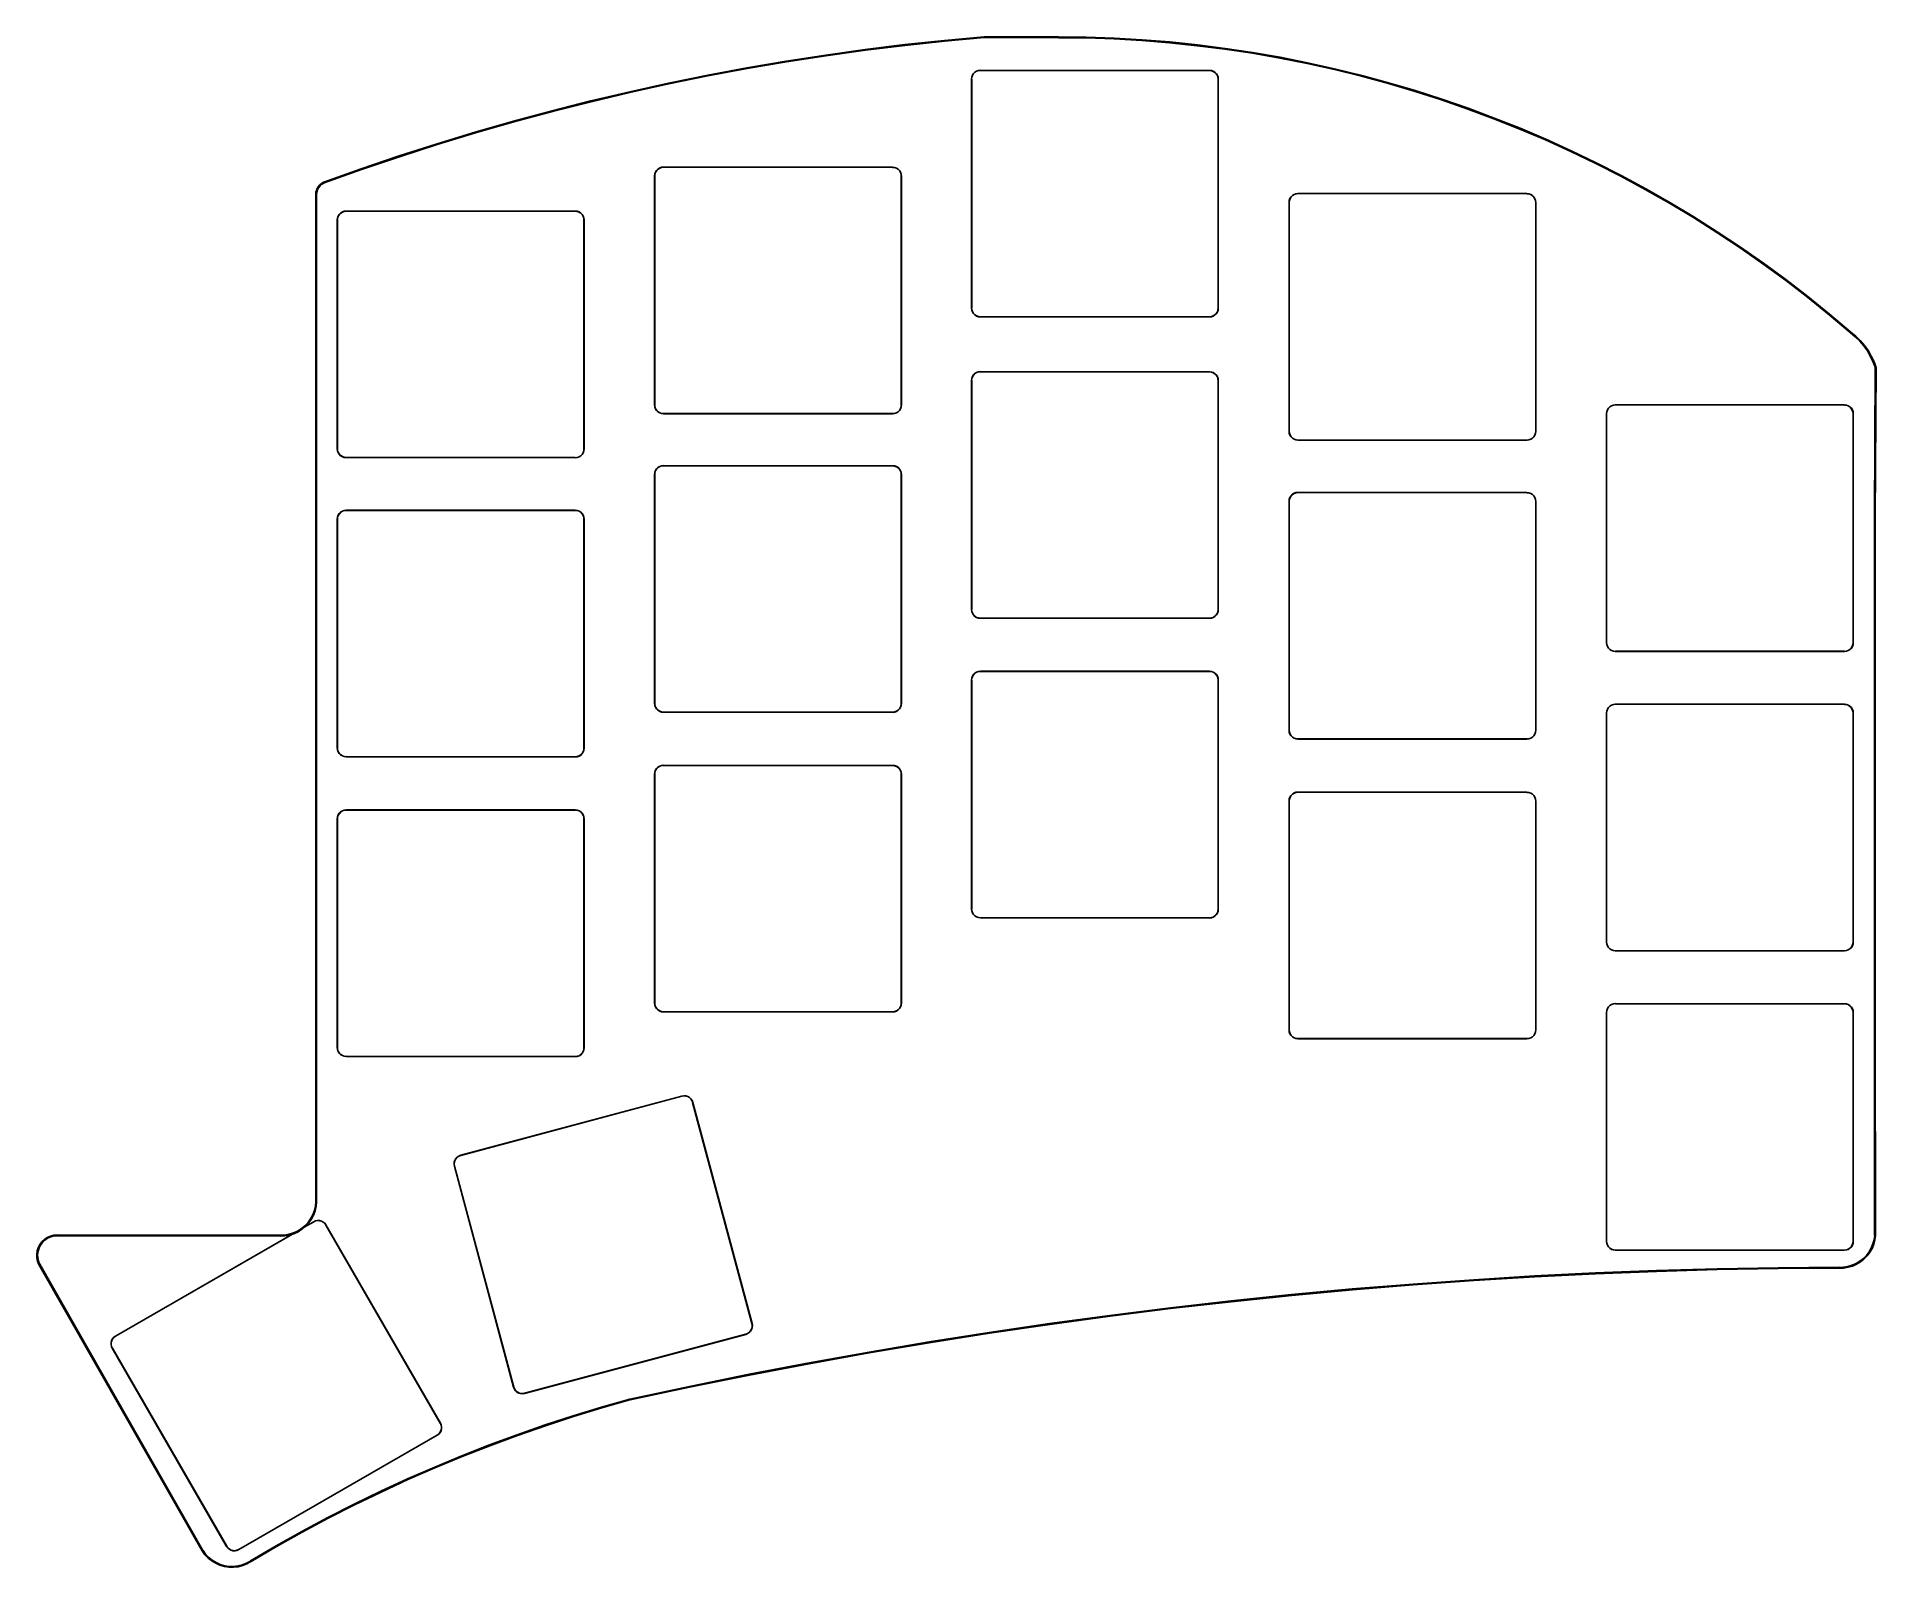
# Model space of a CAD drawing. Extents: x 25 to 129, y -108 to -21.
import ezdxf

# ---------------------------------------------------------------- set-up
doc = ezdxf.new("R2010")
doc.units = 0
doc.layers.add('BLACK', color=7, linetype='CONTINUOUS')

msp = doc.modelspace()

# ---------------------------------------------------------------- linework, layer by layer
at = {"layer": 'BLACK', "linetype": 'CONTINUOUS'}
for p, q in [((71.6526, -22.2011), (73.9012, -21.9246)), ((73.9012, -21.9246), (76.1539, -21.6834)), ((76.1584, -21.7288), (73.9064, -21.9698)), ((76.1539, -21.6834), (78.4101, -21.4778)), ((78.4034, -21.5241), (76.1584, -21.7288)), ((78.4043, -21.5244), (78.4034, -21.5241)), ((78.4122, -21.5277), (78.4043, -21.5244)), ((78.4101, -21.4778), (78.4112, -21.4781)), ((78.4112, -21.4781), (78.4123, -21.4777)), ((82.6136, -21.5331), (78.4122, -21.5277)), ((78.4123, -21.4777), (82.6136, -21.4831)), ((82.6136, -21.4831), (82.6136, -21.4831)), ((82.6136, -21.4831), (84.1955, -21.5013)), ((82.6224, -21.5295), (82.6136, -21.5331)), ((82.6136, -21.5331), (82.6136, -21.5331)), ((82.6136, -21.5331), (82.6136, -21.5331)), ((82.6243, -21.5287), (82.6224, -21.5295)), ((84.1945, -21.5468), (82.6243, -21.5287)), ((85.7746, -21.6013), (84.1945, -21.5468)), ((84.1955, -21.5013), (85.7766, -21.5559)), ((87.3529, -21.6922), (85.7746, -21.6013)), ((85.7766, -21.5559), (87.3561, -21.6469)), ((88.9288, -21.8194), (87.3529, -21.6922)), ((87.3561, -21.6469), (88.933, -21.7742)), ((90.5013, -21.9828), (88.9288, -21.8194)), ((88.933, -21.7742), (90.5066, -21.9377)), ((64.9367, -23.2424), (67.1698, -22.8601)), ((67.1771, -22.9051), (64.9448, -23.2872)), ((67.1698, -22.8601), (69.4086, -22.513)), ((69.4152, -22.5581), (67.1771, -22.9051)), ((69.4086, -22.513), (71.6526, -22.2011)), ((71.6585, -22.2463), (69.4152, -22.5581)), ((73.9064, -21.9698), (71.6585, -22.2463)), ((92.0697, -22.1824), (90.5013, -21.9828)), ((90.5066, -21.9377), (92.0759, -22.1374)), ((93.633, -22.418), (92.0697, -22.1824)), ((92.0759, -22.1374), (93.6403, -22.3731)), ((95.1905, -22.6895), (93.633, -22.418)), ((93.6403, -22.3731), (95.1989, -22.6448)), ((96.7414, -22.9967), (95.1905, -22.6895)), ((95.1989, -22.6448), (96.7507, -22.9522)), ((96.7507, -22.9522), (98.2951, -23.2953)), ((60.49, -24.1121), (62.7099, -23.6598)), ((62.7187, -23.7045), (60.4994, -24.1567)), ((62.7099, -23.6598), (64.9367, -23.2424)), ((64.9448, -23.2872), (62.7187, -23.7045)), ((77.683, -23.882), (77.6957, -23.7696)), ((77.683, -36.882), (77.683, -23.882)), ((77.683, -23.882), (77.683, -23.882)), ((77.7024, -23.7712), (77.6903, -23.878)), ((77.6903, -23.878), (77.6915, -23.8785)), ((77.6915, -23.8785), (77.693, -23.882)), ((77.693, -23.882), (77.693, -23.882)), ((77.693, -23.882), (77.693, -36.882)), ((77.6957, -23.7696), (77.733, -23.6629)), ((77.7392, -23.6659), (77.7024, -23.7712)), ((77.733, -23.6629), (77.7932, -23.5671)), ((77.7985, -23.5714), (77.7392, -23.6659)), ((77.7932, -23.5671), (77.8731, -23.4872)), ((77.8774, -23.4925), (77.7985, -23.5714)), ((77.8731, -23.4872), (77.9689, -23.427)), ((77.9719, -23.4332), (77.8774, -23.4925)), ((77.9689, -23.427), (78.0756, -23.3897)), ((78.0772, -23.3964), (77.9719, -23.4332)), ((78.0756, -23.3897), (78.188, -23.377)), ((78.184, -23.3843), (78.0772, -23.3964)), ((78.1845, -23.3855), (78.184, -23.3843)), ((78.1874, -23.3868), (78.1845, -23.3855)), ((78.1845, -23.3855), (78.1845, -23.3855)), ((78.188, -23.387), (78.1874, -23.3868)), ((78.188, -23.377), (91.188, -23.3861)), ((78.188, -23.377), (78.188, -23.377)), ((91.188, -23.3961), (78.188, -23.387)), ((78.188, -23.387), (78.188, -23.387)), ((78.188, -23.387), (78.188, -23.387)), ((78.188, -23.387), (78.188, -23.387)), ((91.188, -23.3861), (91.188, -23.3861)), ((91.188, -23.3861), (91.3004, -23.3987)), ((91.1907, -23.3949), (91.188, -23.3961)), ((91.188, -23.3961), (91.188, -23.3961)), ((91.188, -23.3961), (91.188, -23.3961)), ((91.1915, -23.3946), (91.1907, -23.3949)), ((91.192, -23.3934), (91.1915, -23.3946)), ((91.1915, -23.3946), (91.1915, -23.3946)), ((91.1915, -23.3946), (91.1915, -23.3946)), ((91.2988, -23.4054), (91.192, -23.3934)), ((91.4041, -23.4423), (91.2988, -23.4054)), ((91.3004, -23.3987), (91.4071, -23.4361)), ((91.4986, -23.5016), (91.4041, -23.4423)), ((91.4071, -23.4361), (91.5029, -23.4962)), ((91.5775, -23.5805), (91.4986, -23.5016)), ((91.5029, -23.4962), (91.5828, -23.5762)), ((91.6368, -23.6749), (91.5775, -23.5805)), ((91.5828, -23.5762), (91.643, -23.672)), ((91.6736, -23.7802), (91.6368, -23.6749)), ((91.643, -23.672), (91.6803, -23.7787)), ((91.6857, -23.887), (91.6736, -23.7802)), ((91.6803, -23.7787), (91.693, -23.8911)), ((91.683, -23.8911), (91.6845, -23.8875)), ((91.683, -36.882), (91.683, -23.8911)), ((91.683, -23.8911), (91.683, -23.8911)), ((91.6845, -23.8875), (91.6857, -23.887)), ((91.693, -23.8911), (91.693, -23.8911)), ((91.693, -23.8911), (91.693, -36.882)), ((98.2848, -23.3396), (96.7414, -22.9967)), ((99.8198, -23.7179), (98.2848, -23.3396)), ((98.2951, -23.2953), (99.8312, -23.6739)), ((101.346, -24.1314), (99.8198, -23.7179)), ((99.8312, -23.6739), (101.358, -24.0876)), ((56.0728, -25.1212), (58.2774, -24.5993)), ((58.2876, -24.6437), (56.0836, -25.1654)), ((58.2774, -24.5993), (60.49, -24.1121)), ((60.4994, -24.1567), (58.2876, -24.6437)), ((102.862, -24.5799), (101.346, -24.1314)), ((101.358, -24.0876), (102.875, -24.5364)), ((104.367, -25.0631), (102.862, -24.5799)), ((102.875, -24.5364), (104.382, -25.02)), ((104.382, -25.02), (105.876, -25.5381)), ((51.6895, -26.2688), (53.8766, -25.6778)), ((53.8882, -25.7218), (51.7017, -26.3126)), ((53.8766, -25.6778), (56.0728, -25.1212)), ((56.0836, -25.1654), (53.8882, -25.7218)), ((105.861, -25.5809), (104.367, -25.0631)), ((107.342, -26.1329), (105.861, -25.5809)), ((105.876, -25.5381), (107.359, -26.0905)), ((107.359, -26.0905), (108.828, -26.6768)), ((47.3445, -27.5536), (49.512, -26.8941)), ((49.5249, -26.9377), (47.3581, -27.597)), ((49.512, -26.8941), (51.6895, -26.2688)), ((51.7017, -26.3126), (49.5249, -26.9377)), ((108.811, -26.7188), (107.342, -26.1329)), ((110.265, -27.3384), (108.811, -26.7188)), ((108.828, -26.6768), (110.284, -27.2968)), ((45.1877, -28.2471), (47.3445, -27.5536)), ((47.3581, -27.597), (45.202, -28.2903)), ((111.705, -27.9913), (110.265, -27.3384)), ((110.284, -27.2968), (111.725, -27.9501)), ((113.13, -28.6771), (111.705, -27.9913)), ((111.725, -27.9501), (113.15, -28.6364)), ((40.9081, -29.7354), (43.0421, -28.9744)), ((43.057, -29.0174), (40.9337, -29.7746)), ((43.0421, -28.9744), (45.1877, -28.2471)), ((45.202, -28.2903), (43.057, -29.0174)), ((59.7077, -29.2696), (59.745, -29.1629)), ((59.7512, -29.1659), (59.7144, -29.2712)), ((59.745, -29.1629), (59.8052, -29.0671)), ((59.8105, -29.0714), (59.7512, -29.1659)), ((59.8052, -29.0671), (59.8851, -28.9872)), ((59.8894, -28.9925), (59.8105, -29.0714)), ((59.8851, -28.9872), (59.9809, -28.927)), ((59.9839, -28.9332), (59.8894, -28.9925)), ((59.9809, -28.927), (60.0876, -28.8897)), ((60.0892, -28.8964), (59.9839, -28.9332)), ((60.0876, -28.8897), (60.2, -28.877)), ((60.196, -28.8843), (60.0892, -28.8964)), ((60.1965, -28.8855), (60.196, -28.8843)), ((60.1994, -28.8868), (60.1965, -28.8855)), ((60.1965, -28.8855), (60.1965, -28.8855)), ((60.2, -28.887), (60.1994, -28.8868)), ((60.2, -28.877), (73.2, -28.8861)), ((60.2, -28.877), (60.2, -28.877)), ((73.2, -28.8961), (60.2, -28.887)), ((60.2, -28.887), (60.2, -28.887)), ((60.2, -28.887), (60.2, -28.887)), ((60.2, -28.887), (60.2, -28.887)), ((73.2, -28.8861), (73.2, -28.8861)), ((73.2, -28.8861), (73.3124, -28.8987)), ((73.2027, -28.8949), (73.2, -28.8961)), ((73.2, -28.8961), (73.2, -28.8961)), ((73.2, -28.8961), (73.2, -28.8961)), ((73.2035, -28.8946), (73.2027, -28.8949)), ((73.204, -28.8934), (73.2035, -28.8946)), ((73.2035, -28.8946), (73.2035, -28.8946)), ((73.2035, -28.8946), (73.2035, -28.8946)), ((73.3108, -28.9054), (73.204, -28.8934)), ((73.4161, -28.9423), (73.3108, -28.9054)), ((73.3124, -28.8987), (73.4191, -28.9361)), ((73.5106, -29.0016), (73.4161, -28.9423)), ((73.4191, -28.9361), (73.5149, -28.9962)), ((73.5895, -29.0805), (73.5106, -29.0016)), ((73.5149, -28.9962), (73.5948, -29.0762)), ((73.6488, -29.1749), (73.5895, -29.0805)), ((73.5948, -29.0762), (73.655, -29.172)), ((73.6856, -29.2802), (73.6488, -29.1749)), ((73.655, -29.172), (73.6923, -29.2787)), ((114.538, -29.3955), (113.13, -28.6771)), ((113.15, -28.6364), (114.559, -29.3553)), ((40.4708, -30.2934), (40.512, -30.1527)), ((40.512, -30.1527), (40.5789, -30.0222)), ((40.5553, -30.17), (40.5167, -30.3022)), ((40.6182, -30.0473), (40.5553, -30.17)), ((40.5789, -30.0222), (40.6691, -29.9066)), ((40.7031, -29.9387), (40.6182, -30.0473)), ((40.6691, -29.9066), (40.7796, -29.8102)), ((40.8068, -29.8481), (40.7031, -29.9387)), ((40.7796, -29.8102), (40.9062, -29.7362)), ((40.9197, -29.7821), (40.8068, -29.8481)), ((40.9062, -29.7362), (40.9062, -29.7362)), ((40.9062, -29.7362), (40.9073, -29.7362)), ((40.9073, -29.7362), (40.9081, -29.7354)), ((40.9253, -29.7824), (40.9197, -29.7821)), ((40.9261, -29.7816), (40.9253, -29.7824)), ((40.9272, -29.7816), (40.9261, -29.7816)), ((40.933, -29.7752), (40.9272, -29.7816)), ((40.9337, -29.7746), (40.933, -29.7752)), ((59.695, -29.382), (59.7077, -29.2696)), ((59.695, -42.382), (59.695, -29.382)), ((59.695, -29.382), (59.695, -29.382)), ((59.7144, -29.2712), (59.7023, -29.378)), ((59.7023, -29.378), (59.7035, -29.3785)), ((59.7035, -29.3785), (59.705, -29.382)), ((59.705, -29.382), (59.705, -29.382)), ((59.705, -29.382), (59.705, -42.382)), ((73.6977, -29.387), (73.6856, -29.2802)), ((73.6923, -29.2787), (73.705, -29.3911)), ((73.695, -29.3911), (73.6965, -29.3875)), ((73.695, -42.382), (73.695, -29.3911)), ((73.695, -29.3911), (73.695, -29.3911)), ((73.6965, -29.3875), (73.6977, -29.387)), ((73.705, -29.3911), (73.705, -29.3911)), ((73.705, -29.3911), (73.705, -42.382)), ((115.93, -30.1462), (114.538, -29.3955)), ((114.559, -29.3553), (115.952, -30.1064)), ((117.303, -30.9286), (115.93, -30.1462)), ((115.952, -30.1064), (117.326, -30.8894)), ((40.457, -30.4394), (40.4708, -30.2934)), ((40.457, -87.63), (40.457, -30.4394)), ((40.5167, -30.3022), (40.5043, -30.4329)), ((40.5043, -30.4329), (40.507, -30.4394)), ((40.507, -30.4394), (40.507, -87.63)), ((95.709, -30.882), (95.7217, -30.7696)), ((95.709, -43.882), (95.709, -30.882)), ((95.709, -30.882), (95.709, -30.882)), ((95.7284, -30.7712), (95.7163, -30.878)), ((95.7163, -30.878), (95.7175, -30.8785)), ((95.7175, -30.8785), (95.719, -30.882)), ((95.719, -30.882), (95.719, -30.882)), ((95.719, -30.882), (95.719, -43.882)), ((95.7217, -30.7696), (95.759, -30.6629)), ((95.7652, -30.6659), (95.7284, -30.7712)), ((95.759, -30.6629), (95.8192, -30.5671)), ((95.8245, -30.5714), (95.7652, -30.6659)), ((95.8192, -30.5671), (95.8991, -30.4872)), ((95.9034, -30.4925), (95.8245, -30.5714)), ((95.8991, -30.4872), (95.9949, -30.427)), ((95.9979, -30.4332), (95.9034, -30.4925)), ((95.9949, -30.427), (96.1016, -30.3897)), ((96.1032, -30.3964), (95.9979, -30.4332)), ((96.1016, -30.3897), (96.214, -30.377)), ((96.21, -30.3843), (96.1032, -30.3964)), ((96.2105, -30.3855), (96.21, -30.3843)), ((96.2134, -30.3868), (96.2105, -30.3855)), ((96.2105, -30.3855), (96.2105, -30.3855)), ((96.214, -30.387), (96.2134, -30.3868)), ((96.214, -30.377), (109.214, -30.3861)), ((96.214, -30.377), (96.214, -30.377)), ((109.214, -30.3961), (96.214, -30.387)), ((96.214, -30.387), (96.214, -30.387)), ((96.214, -30.387), (96.214, -30.387)), ((96.214, -30.387), (96.214, -30.387)), ((109.214, -30.3861), (109.214, -30.3861)), ((109.214, -30.3861), (109.326, -30.3987)), ((109.217, -30.3949), (109.214, -30.3961)), ((109.214, -30.3961), (109.214, -30.3961)), ((109.214, -30.3961), (109.214, -30.3961)), ((109.218, -30.3946), (109.217, -30.3949)), ((109.325, -30.4054), (109.218, -30.3934)), ((109.218, -30.3934), (109.218, -30.3946)), ((109.218, -30.3946), (109.218, -30.3946)), ((109.218, -30.3946), (109.218, -30.3946)), ((109.43, -30.4423), (109.325, -30.4054)), ((109.326, -30.3987), (109.433, -30.4361)), ((109.525, -30.5016), (109.43, -30.4423)), ((109.433, -30.4361), (109.529, -30.4962)), ((109.603, -30.5805), (109.525, -30.5016)), ((109.529, -30.4962), (109.609, -30.5762)), ((109.663, -30.6749), (109.603, -30.5805)), ((109.609, -30.5762), (109.669, -30.672)), ((109.7, -30.7802), (109.663, -30.6749)), ((109.669, -30.672), (109.706, -30.7787)), ((109.712, -30.887), (109.7, -30.7802)), ((109.706, -30.7787), (109.719, -30.8911)), ((109.709, -30.8911), (109.71, -30.8875)), ((109.709, -43.882), (109.709, -30.8911)), ((109.709, -30.8911), (109.709, -30.8911)), ((109.71, -30.8875), (109.712, -30.887)), ((109.719, -30.8911), (109.719, -30.8911)), ((109.719, -30.8911), (109.719, -43.882)), ((118.659, -31.7425), (117.303, -30.9286)), ((117.326, -30.8894), (118.683, -31.7038)), ((41.681, -31.882), (41.6937, -31.7696)), ((41.681, -44.8729), (41.681, -31.882)), ((41.681, -31.882), (41.681, -31.882)), ((41.7004, -31.7712), (41.6883, -31.878)), ((41.6883, -31.878), (41.6895, -31.8785)), ((41.6895, -31.8785), (41.691, -31.882)), ((41.691, -31.882), (41.691, -31.882)), ((41.691, -31.882), (41.691, -44.8729)), ((41.6937, -31.7696), (41.731, -31.6629)), ((41.7372, -31.6659), (41.7004, -31.7712)), ((41.731, -31.6629), (41.7912, -31.5671)), ((41.7965, -31.5714), (41.7372, -31.6659)), ((41.7912, -31.5671), (41.8711, -31.4872)), ((41.8754, -31.4925), (41.7965, -31.5714)), ((41.8711, -31.4872), (41.9669, -31.427)), ((41.9699, -31.4332), (41.8754, -31.4925)), ((41.9669, -31.427), (42.0736, -31.3897)), ((42.0752, -31.3964), (41.9699, -31.4332)), ((42.0736, -31.3897), (42.186, -31.377)), ((42.182, -31.3843), (42.0752, -31.3964)), ((42.1825, -31.3855), (42.182, -31.3843)), ((42.186, -31.387), (42.1825, -31.3855)), ((42.186, -31.377), (42.186, -31.377)), ((42.186, -31.377), (55.186, -31.377)), ((55.186, -31.387), (42.186, -31.387)), ((42.186, -31.387), (42.186, -31.387)), ((55.186, -31.377), (55.186, -31.377)), ((55.186, -31.377), (55.2984, -31.3897)), ((55.1895, -31.3855), (55.186, -31.387)), ((55.186, -31.387), (55.186, -31.387)), ((55.19, -31.3843), (55.1895, -31.3855)), ((55.2968, -31.3964), (55.19, -31.3843)), ((55.4021, -31.4332), (55.2968, -31.3964)), ((55.2984, -31.3897), (55.4051, -31.427)), ((55.4966, -31.4925), (55.4021, -31.4332)), ((55.4051, -31.427), (55.5009, -31.4872)), ((55.5755, -31.5714), (55.4966, -31.4925)), ((55.5009, -31.4872), (55.5808, -31.5671)), ((55.6348, -31.6659), (55.5755, -31.5714)), ((55.5808, -31.5671), (55.641, -31.6629)), ((55.6716, -31.7712), (55.6348, -31.6659)), ((55.641, -31.6629), (55.6783, -31.7696)), ((55.6837, -31.878), (55.6716, -31.7712)), ((55.6783, -31.7696), (55.691, -31.882)), ((55.681, -31.882), (55.6825, -31.8785)), ((55.681, -44.882), (55.681, -31.882)), ((55.681, -31.882), (55.681, -31.882)), ((55.6825, -31.8785), (55.6837, -31.878)), ((55.691, -31.882), (55.691, -31.882)), ((55.691, -31.882), (55.691, -44.882)), ((119.995, -32.5873), (118.659, -31.7425)), ((118.683, -31.7038), (120.02, -32.5492)), ((121.312, -33.4626), (119.995, -32.5873)), ((120.02, -32.5492), (121.337, -33.4251)), ((122.608, -34.368), (121.312, -33.4626)), ((121.337, -33.4251), (122.634, -34.3311)), ((123.883, -35.303), (122.608, -34.368)), ((122.634, -34.3311), (123.91, -35.2667)), ((125.136, -36.2671), (123.883, -35.303)), ((123.91, -35.2667), (125.164, -36.2314)), ((126.366, -37.2598), (125.136, -36.2671)), ((125.164, -36.2314), (126.395, -37.2247)), ((77.6957, -36.9944), (77.683, -36.882)), ((77.683, -36.882), (77.683, -36.882)), ((77.6915, -36.8855), (77.6903, -36.886)), ((77.6903, -36.886), (77.7024, -36.9928)), ((77.693, -36.882), (77.6915, -36.8855)), ((77.693, -36.882), (77.693, -36.882)), ((77.733, -37.1011), (77.6957, -36.9944)), ((77.7024, -36.9928), (77.7392, -37.0981)), ((77.7932, -37.1969), (77.733, -37.1011)), ((77.7392, -37.0981), (77.7985, -37.1926)), ((77.8731, -37.2768), (77.7932, -37.1969)), ((77.7985, -37.1926), (77.8774, -37.2715)), ((77.9689, -37.337), (77.8731, -37.2768)), ((77.8774, -37.2715), (77.9719, -37.3308)), ((78.0756, -37.3743), (77.9689, -37.337)), ((77.9719, -37.3308), (78.0772, -37.3676)), ((78.188, -37.387), (78.0756, -37.3743)), ((78.0772, -37.3676), (78.184, -37.3797)), ((78.184, -37.3797), (78.1845, -37.3785)), ((78.1845, -37.3785), (78.188, -37.377)), ((78.188, -37.377), (78.188, -37.377)), ((78.188, -37.377), (91.188, -37.377)), ((91.188, -37.387), (78.188, -37.387)), ((78.188, -37.387), (78.188, -37.387)), ((91.3004, -37.3743), (91.188, -37.387)), ((91.188, -37.377), (91.188, -37.377)), ((91.188, -37.377), (91.1915, -37.3785)), ((91.188, -37.387), (91.188, -37.387)), ((91.1915, -37.3785), (91.192, -37.3797)), ((91.192, -37.3797), (91.2988, -37.3676)), ((91.2988, -37.3676), (91.4041, -37.3308)), ((91.4071, -37.337), (91.3004, -37.3743)), ((91.4041, -37.3308), (91.4986, -37.2715)), ((91.5029, -37.2768), (91.4071, -37.337)), ((91.4986, -37.2715), (91.5775, -37.1926)), ((91.5828, -37.1969), (91.5029, -37.2768)), ((91.5775, -37.1926), (91.6368, -37.0981)), ((91.643, -37.1011), (91.5828, -37.1969)), ((91.6368, -37.0981), (91.6736, -36.9928)), ((91.6803, -36.9944), (91.643, -37.1011)), ((91.6736, -36.9928), (91.6857, -36.886)), ((91.693, -36.882), (91.6803, -36.9944)), ((91.6845, -36.8855), (91.683, -36.882)), ((91.683, -36.882), (91.683, -36.882)), ((91.6857, -36.886), (91.6845, -36.8855)), ((91.693, -36.882), (91.693, -36.882)), ((127.565, -38.2732), (126.366, -37.2598)), ((126.395, -37.2247), (127.603, -38.2461)), ((127.567, -38.276), (127.565, -38.2732)), ((127.571, -38.2839), (127.567, -38.276)), ((127.571, -38.2842), (127.571, -38.2839)), ((127.572, -38.285), (127.571, -38.2842)), ((127.58, -38.2872), (127.572, -38.285)), ((127.581, -38.2874), (127.58, -38.2872)), ((127.849, -38.5085), (127.581, -38.2874)), ((127.603, -38.2461), (127.603, -38.2461)), ((127.603, -38.2461), (127.88, -38.4743)), ((128.103, -38.7586), (127.849, -38.5085)), ((127.88, -38.4743), (128.137, -38.7272)), ((128.334, -39.03), (128.103, -38.7586)), ((128.137, -38.7272), (128.37, -39.0017)), ((128.54, -39.3207), (128.334, -39.03)), ((128.37, -39.0017), (128.578, -39.2957)), ((128.719, -39.6283), (128.54, -39.3207)), ((128.578, -39.2957), (128.76, -39.6069)), ((128.871, -39.9507), (128.719, -39.6283)), ((128.76, -39.6069), (128.914, -39.9329)), ((77.733, -40.7789), (77.7932, -40.6831)), ((77.7985, -40.6874), (77.7392, -40.7819)), ((77.7932, -40.6831), (77.8731, -40.6032)), ((77.8774, -40.6085), (77.7985, -40.6874)), ((77.8731, -40.6032), (77.9689, -40.543)), ((77.9719, -40.5492), (77.8774, -40.6085)), ((77.9689, -40.543), (78.0756, -40.5057)), ((78.0772, -40.5124), (77.9719, -40.5492)), ((78.0756, -40.5057), (78.188, -40.493)), ((78.184, -40.5003), (78.0772, -40.5124)), ((78.1845, -40.5015), (78.184, -40.5003)), ((78.1874, -40.5028), (78.1845, -40.5015)), ((78.1845, -40.5015), (78.1845, -40.5015)), ((78.188, -40.503), (78.1874, -40.5028)), ((78.188, -40.493), (91.188, -40.5021)), ((78.188, -40.493), (78.188, -40.493)), ((91.188, -40.5121), (78.188, -40.503)), ((78.188, -40.503), (78.188, -40.503)), ((78.188, -40.503), (78.188, -40.503)), ((78.188, -40.503), (78.188, -40.503)), ((91.188, -40.5021), (91.188, -40.5021)), ((91.188, -40.5021), (91.3004, -40.5147)), ((91.1907, -40.5109), (91.188, -40.5121)), ((91.188, -40.5121), (91.188, -40.5121)), ((91.188, -40.5121), (91.188, -40.5121)), ((91.1915, -40.5106), (91.1907, -40.5109)), ((91.192, -40.5094), (91.1915, -40.5106)), ((91.1915, -40.5106), (91.1915, -40.5106)), ((91.1915, -40.5106), (91.1915, -40.5106)), ((91.2988, -40.5214), (91.192, -40.5094)), ((91.4041, -40.5583), (91.2988, -40.5214)), ((91.3004, -40.5147), (91.4071, -40.5521)), ((91.4986, -40.6176), (91.4041, -40.5583)), ((91.4071, -40.5521), (91.5029, -40.6122)), ((91.5775, -40.6965), (91.4986, -40.6176)), ((91.5029, -40.6122), (91.5828, -40.6922)), ((91.6368, -40.7909), (91.5775, -40.6965)), ((91.5828, -40.6922), (91.643, -40.788)), ((128.99, -40.2753), (128.871, -39.9507)), ((128.914, -39.9329), (129.038, -40.2711)), ((128.935, -48.7678), (128.989, -40.2785)), ((129.039, -40.2789), (128.985, -48.768)), ((128.989, -40.2785), (128.99, -40.2753)), ((129.038, -40.2711), (129.037, -40.2751)), ((129.037, -40.2751), (129.039, -40.2789)), ((77.683, -40.998), (77.6957, -40.8856)), ((77.683, -53.998), (77.683, -40.998)), ((77.683, -40.998), (77.683, -40.998)), ((77.7024, -40.8872), (77.6903, -40.994)), ((77.6903, -40.994), (77.6915, -40.9945)), ((77.6915, -40.9945), (77.693, -40.998)), ((77.693, -40.998), (77.693, -40.998)), ((77.693, -40.998), (77.693, -53.998)), ((77.6957, -40.8856), (77.733, -40.7789)), ((77.7392, -40.7819), (77.7024, -40.8872)), ((91.6736, -40.8962), (91.6368, -40.7909)), ((91.643, -40.788), (91.6803, -40.8947)), ((91.6857, -41.003), (91.6736, -40.8962)), ((91.6803, -40.8947), (91.693, -41.0071)), ((91.683, -41.0071), (91.6845, -41.0035)), ((91.683, -53.998), (91.683, -41.0071)), ((91.683, -41.0071), (91.683, -41.0071)), ((91.6845, -41.0035), (91.6857, -41.003)), ((91.693, -41.0071), (91.693, -41.0071)), ((91.693, -41.0071), (91.693, -53.998)), ((59.7077, -42.4944), (59.695, -42.382)), ((59.695, -42.382), (59.695, -42.382)), ((59.7035, -42.3855), (59.7023, -42.386)), ((59.7023, -42.386), (59.7144, -42.4928)), ((59.705, -42.382), (59.7035, -42.3855)), ((59.705, -42.382), (59.705, -42.382)), ((59.745, -42.6011), (59.7077, -42.4944)), ((59.7144, -42.4928), (59.7512, -42.5981)), ((59.8052, -42.6969), (59.745, -42.6011)), ((59.7512, -42.5981), (59.8105, -42.6926)), ((59.8851, -42.7768), (59.8052, -42.6969)), ((59.8105, -42.6926), (59.8894, -42.7715)), ((59.9809, -42.837), (59.8851, -42.7768)), ((59.8894, -42.7715), (59.9839, -42.8308)), ((73.4161, -42.8308), (73.5106, -42.7715)), ((73.5149, -42.7768), (73.4191, -42.837)), ((73.5106, -42.7715), (73.5895, -42.6926)), ((73.5948, -42.6969), (73.5149, -42.7768)), ((73.5895, -42.6926), (73.6488, -42.5981)), ((73.655, -42.6011), (73.5948, -42.6969)), ((73.6488, -42.5981), (73.6856, -42.4928)), ((73.6923, -42.4944), (73.655, -42.6011)), ((73.6856, -42.4928), (73.6977, -42.386)), ((73.705, -42.382), (73.6923, -42.4944)), ((73.6965, -42.3855), (73.695, -42.382)), ((73.695, -42.382), (73.695, -42.382)), ((73.6977, -42.386), (73.6965, -42.3855)), ((73.705, -42.382), (73.705, -42.382)), ((113.727, -42.882), (113.74, -42.7696)), ((113.746, -42.7712), (113.734, -42.878)), ((113.74, -42.7696), (113.777, -42.6629)), ((113.783, -42.6659), (113.746, -42.7712)), ((113.777, -42.6629), (113.837, -42.5671)), ((113.843, -42.5714), (113.783, -42.6659)), ((113.837, -42.5671), (113.917, -42.4872)), ((113.921, -42.4925), (113.843, -42.5714)), ((113.917, -42.4872), (114.013, -42.427)), ((114.016, -42.4332), (113.921, -42.4925)), ((114.013, -42.427), (114.12, -42.3897)), ((114.121, -42.3964), (114.016, -42.4332)), ((114.12, -42.3897), (114.232, -42.377)), ((114.228, -42.3843), (114.121, -42.3964)), ((114.228, -42.3855), (114.228, -42.3843)), ((114.231, -42.3868), (114.228, -42.3855)), ((114.228, -42.3855), (114.228, -42.3855)), ((114.232, -42.387), (114.231, -42.3868)), ((114.232, -42.377), (127.232, -42.3861)), ((114.232, -42.377), (114.232, -42.377)), ((127.232, -42.3961), (114.232, -42.387)), ((114.232, -42.387), (114.232, -42.387)), ((114.232, -42.387), (114.232, -42.387)), ((114.232, -42.387), (114.232, -42.387)), ((127.232, -42.3861), (127.232, -42.3861)), ((127.232, -42.3861), (127.344, -42.3987)), ((127.235, -42.3949), (127.232, -42.3961)), ((127.232, -42.3961), (127.232, -42.3961)), ((127.232, -42.3961), (127.232, -42.3961)), ((127.236, -42.3946), (127.235, -42.3949)), ((127.343, -42.4054), (127.236, -42.3934)), ((127.236, -42.3934), (127.236, -42.3946)), ((127.236, -42.3946), (127.236, -42.3946)), ((127.236, -42.3946), (127.236, -42.3946)), ((127.448, -42.4423), (127.343, -42.4054)), ((127.344, -42.3987), (127.451, -42.4361)), ((127.543, -42.5016), (127.448, -42.4423)), ((127.451, -42.4361), (127.547, -42.4962)), ((127.621, -42.5805), (127.543, -42.5016)), ((127.547, -42.4962), (127.627, -42.5762)), ((127.681, -42.6749), (127.621, -42.5805)), ((127.627, -42.5762), (127.687, -42.672)), ((127.718, -42.7802), (127.681, -42.6749)), ((127.687, -42.672), (127.724, -42.7787)), ((127.73, -42.887), (127.718, -42.7802)), ((127.724, -42.7787), (127.737, -42.8911)), ((60.0876, -42.8743), (59.9809, -42.837)), ((59.9839, -42.8308), (60.0892, -42.8676)), ((60.2, -42.887), (60.0876, -42.8743)), ((60.0892, -42.8676), (60.196, -42.8797)), ((60.196, -42.8797), (60.1965, -42.8785)), ((60.1965, -42.8785), (60.2, -42.877)), ((60.2, -42.877), (60.2, -42.877)), ((60.2, -42.877), (73.2, -42.877)), ((73.2, -42.887), (60.2, -42.887)), ((60.2, -42.887), (60.2, -42.887)), ((73.3124, -42.8743), (73.2, -42.887)), ((73.2, -42.877), (73.2, -42.877)), ((73.2, -42.877), (73.2035, -42.8785)), ((73.2, -42.887), (73.2, -42.887)), ((73.2035, -42.8785), (73.204, -42.8797)), ((73.204, -42.8797), (73.3108, -42.8676)), ((73.3108, -42.8676), (73.4161, -42.8308)), ((73.4191, -42.837), (73.3124, -42.8743)), ((113.727, -55.882), (113.727, -42.882)), ((113.727, -42.882), (113.727, -42.882)), ((113.734, -42.878), (113.736, -42.8785)), ((113.736, -42.8785), (113.737, -42.882)), ((113.737, -42.882), (113.737, -42.882)), ((113.737, -42.882), (113.737, -55.882)), ((127.727, -42.8911), (127.728, -42.8875)), ((127.727, -55.882), (127.727, -42.8911)), ((127.727, -42.8911), (127.727, -42.8911)), ((127.728, -42.8875), (127.73, -42.887)), ((127.737, -42.8911), (127.737, -42.8911)), ((127.737, -42.8911), (127.737, -55.882)), ((41.6937, -44.9853), (41.681, -44.8729)), ((41.681, -44.8729), (41.681, -44.8729)), ((41.6895, -44.8765), (41.6883, -44.877)), ((41.6883, -44.877), (41.7004, -44.9838)), ((41.691, -44.8729), (41.6895, -44.8765)), ((41.691, -44.8729), (41.691, -44.8729)), ((55.6716, -44.9928), (55.6837, -44.886)), ((55.691, -44.882), (55.6783, -44.9944)), ((55.6825, -44.8855), (55.681, -44.882)), ((55.681, -44.882), (55.681, -44.882)), ((55.6837, -44.886), (55.6825, -44.8855)), ((55.691, -44.882), (55.691, -44.882)), ((95.7217, -43.9944), (95.709, -43.882)), ((95.709, -43.882), (95.709, -43.882)), ((95.7175, -43.8855), (95.7163, -43.886)), ((95.7163, -43.886), (95.7284, -43.9928)), ((95.719, -43.882), (95.7175, -43.8855)), ((95.719, -43.882), (95.719, -43.882)), ((95.759, -44.1011), (95.7217, -43.9944)), ((95.7284, -43.9928), (95.7652, -44.0981)), ((95.8192, -44.1969), (95.759, -44.1011)), ((95.7652, -44.0981), (95.8245, -44.1926)), ((95.8991, -44.2768), (95.8192, -44.1969)), ((95.8245, -44.1926), (95.9034, -44.2715)), ((95.9949, -44.337), (95.8991, -44.2768)), ((95.9034, -44.2715), (95.9979, -44.3308)), ((96.1016, -44.3743), (95.9949, -44.337)), ((95.9979, -44.3308), (96.1032, -44.3676)), ((96.214, -44.387), (96.1016, -44.3743)), ((96.1032, -44.3676), (96.21, -44.3797)), ((96.21, -44.3797), (96.2105, -44.3785)), ((96.2105, -44.3785), (96.214, -44.377)), ((96.214, -44.377), (96.214, -44.377)), ((96.214, -44.377), (109.214, -44.377)), ((109.214, -44.387), (96.214, -44.387)), ((96.214, -44.387), (96.214, -44.387)), ((109.326, -44.3743), (109.214, -44.387)), ((109.214, -44.377), (109.214, -44.377)), ((109.214, -44.377), (109.218, -44.3785)), ((109.214, -44.387), (109.214, -44.387)), ((109.218, -44.3797), (109.325, -44.3676)), ((109.218, -44.3785), (109.218, -44.3797)), ((109.325, -44.3676), (109.43, -44.3308)), ((109.433, -44.337), (109.326, -44.3743)), ((109.43, -44.3308), (109.525, -44.2715)), ((109.529, -44.2768), (109.433, -44.337)), ((109.525, -44.2715), (109.603, -44.1926)), ((109.609, -44.1969), (109.529, -44.2768)), ((109.603, -44.1926), (109.663, -44.0981)), ((109.669, -44.1011), (109.609, -44.1969)), ((109.663, -44.0981), (109.7, -43.9928)), ((109.706, -43.9944), (109.669, -44.1011)), ((109.7, -43.9928), (109.712, -43.886)), ((109.719, -43.882), (109.706, -43.9944)), ((109.71, -43.8855), (109.709, -43.882)), ((109.709, -43.882), (109.709, -43.882)), ((109.712, -43.886), (109.71, -43.8855)), ((109.719, -43.882), (109.719, -43.882)), ((41.731, -45.092), (41.6937, -44.9853)), ((41.7004, -44.9838), (41.7372, -45.0891)), ((41.7912, -45.1878), (41.731, -45.092)), ((41.7372, -45.0891), (41.7965, -45.1835)), ((41.8711, -45.2678), (41.7912, -45.1878)), ((41.7965, -45.1835), (41.8754, -45.2624)), ((41.9669, -45.3279), (41.8711, -45.2678)), ((41.8754, -45.2624), (41.9699, -45.3217)), ((42.0736, -45.3653), (41.9669, -45.3279)), ((41.9699, -45.3217), (42.0752, -45.3586)), ((42.186, -45.3779), (42.0736, -45.3653)), ((42.0752, -45.3586), (42.182, -45.3706)), ((42.182, -45.3706), (42.1825, -45.3694)), ((42.1825, -45.3694), (42.1837, -45.3689)), ((42.1825, -45.3694), (42.1825, -45.3694)), ((42.1837, -45.3689), (42.186, -45.3679)), ((42.186, -45.3679), (42.186, -45.3679)), ((42.186, -45.3679), (55.186, -45.377)), ((55.186, -45.387), (42.186, -45.3779)), ((42.186, -45.3779), (42.186, -45.3779)), ((55.2984, -45.3743), (55.186, -45.387)), ((55.186, -45.377), (55.186, -45.377)), ((55.186, -45.377), (55.186, -45.377)), ((55.186, -45.377), (55.186, -45.377)), ((55.186, -45.377), (55.1866, -45.3772)), ((55.186, -45.387), (55.186, -45.387)), ((55.186, -45.387), (55.186, -45.387)), ((55.1866, -45.3772), (55.1895, -45.3785)), ((55.1895, -45.3785), (55.1895, -45.3785)), ((55.1895, -45.3785), (55.19, -45.3797)), ((55.19, -45.3797), (55.2968, -45.3676)), ((55.2968, -45.3676), (55.4021, -45.3308)), ((55.4051, -45.337), (55.2984, -45.3743)), ((55.4021, -45.3308), (55.4966, -45.2715)), ((55.5009, -45.2768), (55.4051, -45.337)), ((55.4966, -45.2715), (55.5755, -45.1926)), ((55.5808, -45.1969), (55.5009, -45.2768)), ((55.5755, -45.1926), (55.6348, -45.0981)), ((55.641, -45.1011), (55.5808, -45.1969)), ((55.6348, -45.0981), (55.6716, -44.9928)), ((55.6783, -44.9944), (55.641, -45.1011)), ((59.8052, -46.0171), (59.8851, -45.9372)), ((59.8894, -45.9425), (59.8105, -46.0214)), ((59.8851, -45.9372), (59.9809, -45.877)), ((59.9839, -45.8832), (59.8894, -45.9425)), ((59.9809, -45.877), (60.0876, -45.8397)), ((60.0892, -45.8464), (59.9839, -45.8832)), ((60.0876, -45.8397), (60.2, -45.827)), ((60.196, -45.8343), (60.0892, -45.8464)), ((60.1965, -45.8355), (60.196, -45.8343)), ((60.1994, -45.8368), (60.1965, -45.8355)), ((60.1965, -45.8355), (60.1965, -45.8355)), ((60.2, -45.837), (60.1994, -45.8368)), ((60.2, -45.827), (73.2, -45.8361)), ((60.2, -45.827), (60.2, -45.827)), ((73.2, -45.8461), (60.2, -45.837)), ((60.2, -45.837), (60.2, -45.837)), ((60.2, -45.837), (60.2, -45.837)), ((60.2, -45.837), (60.2, -45.837)), ((73.2, -45.8361), (73.2, -45.8361)), ((73.2, -45.8361), (73.3124, -45.8487)), ((73.2027, -45.8449), (73.2, -45.8461)), ((73.2, -45.8461), (73.2, -45.8461)), ((73.2, -45.8461), (73.2, -45.8461)), ((73.2035, -45.8446), (73.2027, -45.8449)), ((73.204, -45.8434), (73.2035, -45.8446)), ((73.2035, -45.8446), (73.2035, -45.8446)), ((73.2035, -45.8446), (73.2035, -45.8446)), ((73.3108, -45.8554), (73.204, -45.8434)), ((73.4161, -45.8923), (73.3108, -45.8554)), ((73.3124, -45.8487), (73.4191, -45.8861)), ((73.5106, -45.9516), (73.4161, -45.8923)), ((73.4191, -45.8861), (73.5149, -45.9462)), ((59.695, -46.332), (59.7077, -46.2196)), ((59.695, -59.332), (59.695, -46.332)), ((59.695, -46.332), (59.695, -46.332)), ((59.7144, -46.2212), (59.7023, -46.328)), ((59.7023, -46.328), (59.7035, -46.3285)), ((59.7035, -46.3285), (59.705, -46.332)), ((59.705, -46.332), (59.705, -46.332)), ((59.705, -46.332), (59.705, -59.332)), ((59.7077, -46.2196), (59.745, -46.1129)), ((59.7512, -46.1159), (59.7144, -46.2212)), ((59.745, -46.1129), (59.8052, -46.0171)), ((59.8105, -46.0214), (59.7512, -46.1159)), ((73.5895, -46.0305), (73.5106, -45.9516)), ((73.5149, -45.9462), (73.5948, -46.0262)), ((73.6488, -46.1249), (73.5895, -46.0305)), ((73.5948, -46.0262), (73.655, -46.122)), ((73.6856, -46.2302), (73.6488, -46.1249)), ((73.655, -46.122), (73.6923, -46.2287)), ((73.6977, -46.337), (73.6856, -46.2302)), ((73.6923, -46.2287), (73.705, -46.3411)), ((73.695, -46.3411), (73.6965, -46.3375)), ((73.695, -59.332), (73.695, -46.3411)), ((73.695, -46.3411), (73.695, -46.3411)), ((73.6965, -46.3375), (73.6977, -46.337)), ((73.705, -46.3411), (73.705, -46.3411)), ((73.705, -46.3411), (73.705, -59.332)), ((95.709, -47.856), (95.7217, -47.7436)), ((95.709, -60.856), (95.709, -47.856)), ((95.709, -47.856), (95.709, -47.856)), ((95.7284, -47.7452), (95.7163, -47.852)), ((95.7163, -47.852), (95.7175, -47.8525)), ((95.7175, -47.8525), (95.719, -47.856)), ((95.719, -47.856), (95.719, -47.856)), ((95.719, -47.856), (95.719, -60.856)), ((95.7217, -47.7436), (95.759, -47.6369)), ((95.7652, -47.6399), (95.7284, -47.7452)), ((95.759, -47.6369), (95.8192, -47.5411)), ((95.8245, -47.5454), (95.7652, -47.6399)), ((95.8192, -47.5411), (95.8991, -47.4612)), ((95.9034, -47.4665), (95.8245, -47.5454)), ((95.8991, -47.4612), (95.9949, -47.401)), ((95.9979, -47.4072), (95.9034, -47.4665)), ((95.9949, -47.401), (96.1016, -47.3637)), ((96.1032, -47.3704), (95.9979, -47.4072)), ((96.1016, -47.3637), (96.214, -47.351)), ((96.21, -47.3583), (96.1032, -47.3704)), ((96.2105, -47.3595), (96.21, -47.3583)), ((96.2134, -47.3608), (96.2105, -47.3595)), ((96.2105, -47.3595), (96.2105, -47.3595)), ((96.214, -47.361), (96.2134, -47.3608)), ((96.214, -47.351), (109.214, -47.3601)), ((96.214, -47.351), (96.214, -47.351)), ((109.214, -47.3701), (96.214, -47.361)), ((96.214, -47.361), (96.214, -47.361)), ((96.214, -47.361), (96.214, -47.361)), ((96.214, -47.361), (96.214, -47.361)), ((109.214, -47.3601), (109.214, -47.3601)), ((109.214, -47.3601), (109.326, -47.3727)), ((109.217, -47.3689), (109.214, -47.3701)), ((109.214, -47.3701), (109.214, -47.3701)), ((109.214, -47.3701), (109.214, -47.3701)), ((109.218, -47.3686), (109.217, -47.3689)), ((109.325, -47.3794), (109.218, -47.3674)), ((109.218, -47.3674), (109.218, -47.3686)), ((109.218, -47.3686), (109.218, -47.3686)), ((109.218, -47.3686), (109.218, -47.3686)), ((109.43, -47.4163), (109.325, -47.3794)), ((109.326, -47.3727), (109.433, -47.4101)), ((109.525, -47.4756), (109.43, -47.4163)), ((109.433, -47.4101), (109.529, -47.4702)), ((109.603, -47.5545), (109.525, -47.4756)), ((109.529, -47.4702), (109.609, -47.5502)), ((109.663, -47.6489), (109.603, -47.5545)), ((109.609, -47.5502), (109.669, -47.646)), ((109.7, -47.7542), (109.663, -47.6489)), ((109.669, -47.646), (109.706, -47.7527)), ((109.712, -47.861), (109.7, -47.7542)), ((109.706, -47.7527), (109.719, -47.8651)), ((109.709, -47.8651), (109.71, -47.8615)), ((109.709, -60.856), (109.709, -47.8651)), ((109.709, -47.8651), (109.709, -47.8651)), ((109.71, -47.8615), (109.712, -47.861)), ((109.719, -47.8651), (109.719, -47.8651)), ((109.719, -47.8651), (109.719, -60.856)), ((41.681, -48.872), (41.6937, -48.7596)), ((41.681, -61.8629), (41.681, -48.872)), ((41.681, -48.872), (41.681, -48.872)), ((41.7004, -48.7612), (41.6883, -48.868)), ((41.6883, -48.868), (41.6895, -48.8685)), ((41.6895, -48.8685), (41.691, -48.872)), ((41.691, -48.872), (41.691, -48.872)), ((41.691, -48.872), (41.691, -61.8629)), ((41.6937, -48.7596), (41.731, -48.6529)), ((41.7372, -48.6559), (41.7004, -48.7612)), ((41.731, -48.6529), (41.7912, -48.5571)), ((41.7965, -48.5614), (41.7372, -48.6559)), ((41.7912, -48.5571), (41.8711, -48.4772)), ((41.8754, -48.4825), (41.7965, -48.5614)), ((41.8711, -48.4772), (41.9669, -48.417)), ((41.9699, -48.4232), (41.8754, -48.4825)), ((41.9669, -48.417), (42.0736, -48.3797)), ((42.0752, -48.3864), (41.9699, -48.4232)), ((42.0736, -48.3797), (42.186, -48.367)), ((42.182, -48.3743), (42.0752, -48.3864)), ((42.1825, -48.3755), (42.182, -48.3743)), ((42.186, -48.377), (42.1825, -48.3755)), ((42.186, -48.367), (42.186, -48.367)), ((42.186, -48.367), (55.186, -48.367)), ((55.186, -48.377), (42.186, -48.377)), ((42.186, -48.377), (42.186, -48.377)), ((55.186, -48.367), (55.186, -48.367)), ((55.186, -48.367), (55.2984, -48.3797)), ((55.1895, -48.3755), (55.186, -48.377)), ((55.186, -48.377), (55.186, -48.377)), ((55.19, -48.3743), (55.1895, -48.3755)), ((55.2968, -48.3864), (55.19, -48.3743)), ((55.4021, -48.4232), (55.2968, -48.3864)), ((55.2984, -48.3797), (55.4051, -48.417)), ((55.4966, -48.4825), (55.4021, -48.4232)), ((55.4051, -48.417), (55.5009, -48.4772)), ((55.5755, -48.5614), (55.4966, -48.4825)), ((55.5009, -48.4772), (55.5808, -48.5571)), ((55.6348, -48.6559), (55.5755, -48.5614)), ((55.5808, -48.5571), (55.641, -48.6529)), ((55.6716, -48.7612), (55.6348, -48.6559)), ((55.641, -48.6529), (55.6783, -48.7596)), ((55.6837, -48.868), (55.6716, -48.7612)), ((55.6783, -48.7596), (55.691, -48.872)), ((55.681, -48.872), (55.6825, -48.8685)), ((55.681, -61.872), (55.681, -48.872)), ((55.681, -48.872), (55.681, -48.872)), ((55.6825, -48.8685), (55.6837, -48.868)), ((55.691, -48.872), (55.691, -48.872)), ((55.691, -48.872), (55.691, -61.872)), ((128.935, -48.7679), (128.935, -48.7678)), ((128.935, -48.768), (128.935, -48.7679)), ((128.935, -77.724), (128.935, -48.768)), ((128.985, -48.768), (128.985, -77.724)), ((77.6957, -54.1104), (77.683, -53.998)), ((77.683, -53.998), (77.683, -53.998)), ((77.6915, -54.0015), (77.6903, -54.002)), ((77.6903, -54.002), (77.7024, -54.1088)), ((77.693, -53.998), (77.6915, -54.0015)), ((77.693, -53.998), (77.693, -53.998)), ((77.733, -54.2171), (77.6957, -54.1104)), ((77.7024, -54.1088), (77.7392, -54.2141)), ((77.7932, -54.3129), (77.733, -54.2171)), ((77.7392, -54.2141), (77.7985, -54.3086)), ((91.5775, -54.3086), (91.6368, -54.2141)), ((91.643, -54.2171), (91.5828, -54.3129)), ((91.6368, -54.2141), (91.6736, -54.1088)), ((91.6803, -54.1104), (91.643, -54.2171)), ((91.6736, -54.1088), (91.6857, -54.002)), ((91.693, -53.998), (91.6803, -54.1104)), ((91.6845, -54.0015), (91.683, -53.998)), ((91.683, -53.998), (91.683, -53.998)), ((91.6857, -54.002), (91.6845, -54.0015)), ((91.693, -53.998), (91.693, -53.998)), ((77.8731, -54.3928), (77.7932, -54.3129)), ((77.7985, -54.3086), (77.8774, -54.3875)), ((77.9689, -54.453), (77.8731, -54.3928)), ((77.8774, -54.3875), (77.9719, -54.4468)), ((78.0756, -54.4903), (77.9689, -54.453)), ((77.9719, -54.4468), (78.0772, -54.4836)), ((78.188, -54.503), (78.0756, -54.4903)), ((78.0772, -54.4836), (78.184, -54.4957)), ((78.184, -54.4957), (78.1845, -54.4945)), ((78.1845, -54.4945), (78.188, -54.493)), ((78.188, -54.493), (78.188, -54.493)), ((78.188, -54.493), (91.188, -54.493)), ((91.188, -54.503), (78.188, -54.503)), ((78.188, -54.503), (78.188, -54.503)), ((91.3004, -54.4903), (91.188, -54.503)), ((91.188, -54.493), (91.188, -54.493)), ((91.188, -54.493), (91.1915, -54.4945)), ((91.188, -54.503), (91.188, -54.503)), ((91.1915, -54.4945), (91.192, -54.4957)), ((91.192, -54.4957), (91.2988, -54.4836)), ((91.2988, -54.4836), (91.4041, -54.4468)), ((91.4071, -54.453), (91.3004, -54.4903)), ((91.4041, -54.4468), (91.4986, -54.3875)), ((91.5029, -54.3928), (91.4071, -54.453)), ((91.4986, -54.3875), (91.5775, -54.3086)), ((91.5828, -54.3129), (91.5029, -54.3928)), ((113.74, -55.9944), (113.727, -55.882)), ((113.727, -55.882), (113.727, -55.882)), ((113.736, -55.8855), (113.734, -55.886)), ((113.734, -55.886), (113.746, -55.9928)), ((113.737, -55.882), (113.736, -55.8855)), ((113.737, -55.882), (113.737, -55.882)), ((113.777, -56.1011), (113.74, -55.9944)), ((113.746, -55.9928), (113.783, -56.0981)), ((113.837, -56.1969), (113.777, -56.1011)), ((113.783, -56.0981), (113.843, -56.1926)), ((113.917, -56.2768), (113.837, -56.1969)), ((113.843, -56.1926), (113.921, -56.2715)), ((114.013, -56.337), (113.917, -56.2768)), ((113.921, -56.2715), (114.016, -56.3308)), ((114.12, -56.3743), (114.013, -56.337)), ((114.016, -56.3308), (114.121, -56.3676)), ((114.232, -56.387), (114.12, -56.3743)), ((114.121, -56.3676), (114.228, -56.3797)), ((114.228, -56.3785), (114.232, -56.377)), ((114.228, -56.3797), (114.228, -56.3785)), ((114.232, -56.377), (114.232, -56.377)), ((114.232, -56.377), (127.232, -56.377)), ((127.344, -56.3743), (127.232, -56.387)), ((127.232, -56.377), (127.232, -56.377)), ((127.232, -56.377), (127.236, -56.3785)), ((127.236, -56.3797), (127.343, -56.3676)), ((127.236, -56.3785), (127.236, -56.3797)), ((127.343, -56.3676), (127.448, -56.3308)), ((127.451, -56.337), (127.344, -56.3743)), ((127.448, -56.3308), (127.543, -56.2715)), ((127.547, -56.2768), (127.451, -56.337)), ((127.543, -56.2715), (127.621, -56.1926)), ((127.627, -56.1969), (127.547, -56.2768)), ((127.621, -56.1926), (127.681, -56.0981)), ((127.687, -56.1011), (127.627, -56.1969)), ((127.681, -56.0981), (127.718, -55.9928)), ((127.724, -55.9944), (127.687, -56.1011)), ((127.718, -55.9928), (127.73, -55.886)), ((127.737, -55.882), (127.724, -55.9944)), ((127.728, -55.8855), (127.727, -55.882)), ((127.727, -55.882), (127.727, -55.882)), ((127.73, -55.886), (127.728, -55.8855)), ((127.737, -55.882), (127.737, -55.882)), ((127.232, -56.387), (114.232, -56.387)), ((114.232, -56.387), (114.232, -56.387)), ((127.232, -56.387), (127.232, -56.387)), ((77.683, -58.016), (77.6957, -57.9036)), ((77.683, -71.0069), (77.683, -58.016)), ((77.683, -58.016), (77.683, -58.016)), ((77.7024, -57.9052), (77.6903, -58.012)), ((77.6903, -58.012), (77.6915, -58.0125)), ((77.6915, -58.0125), (77.693, -58.016)), ((77.693, -58.016), (77.693, -58.016)), ((77.693, -58.016), (77.693, -71.0069)), ((77.6957, -57.9036), (77.733, -57.7969)), ((77.7392, -57.7999), (77.7024, -57.9052)), ((77.733, -57.7969), (77.7932, -57.7011)), ((77.7985, -57.7054), (77.7392, -57.7999)), ((77.7932, -57.7011), (77.8731, -57.6212)), ((77.8774, -57.6265), (77.7985, -57.7054)), ((77.8731, -57.6212), (77.9689, -57.561)), ((77.9719, -57.5672), (77.8774, -57.6265)), ((77.9689, -57.561), (78.0756, -57.5237)), ((78.0772, -57.5304), (77.9719, -57.5672)), ((78.0756, -57.5237), (78.188, -57.511)), ((78.184, -57.5183), (78.0772, -57.5304)), ((78.1845, -57.5195), (78.184, -57.5183)), ((78.188, -57.521), (78.1845, -57.5195)), ((78.188, -57.511), (78.188, -57.511)), ((78.188, -57.511), (91.188, -57.511)), ((91.188, -57.521), (78.188, -57.521)), ((78.188, -57.521), (78.188, -57.521)), ((91.188, -57.511), (91.188, -57.511)), ((91.188, -57.511), (91.3004, -57.5237)), ((91.1915, -57.5195), (91.188, -57.521)), ((91.188, -57.521), (91.188, -57.521)), ((91.192, -57.5183), (91.1915, -57.5195)), ((91.2988, -57.5304), (91.192, -57.5183)), ((91.4041, -57.5672), (91.2988, -57.5304)), ((91.3004, -57.5237), (91.4071, -57.561)), ((91.4986, -57.6265), (91.4041, -57.5672)), ((91.4071, -57.561), (91.5029, -57.6212)), ((91.5775, -57.7054), (91.4986, -57.6265)), ((91.5029, -57.6212), (91.5828, -57.7011)), ((91.6368, -57.7999), (91.5775, -57.7054)), ((91.5828, -57.7011), (91.643, -57.7969)), ((91.6736, -57.9052), (91.6368, -57.7999)), ((91.643, -57.7969), (91.6803, -57.9036)), ((91.6857, -58.012), (91.6736, -57.9052)), ((91.6803, -57.9036), (91.693, -58.016)), ((91.683, -58.016), (91.6845, -58.0125)), ((91.683, -71.016), (91.683, -58.016)), ((91.683, -58.016), (91.683, -58.016)), ((91.6845, -58.0125), (91.6857, -58.012)), ((91.693, -58.016), (91.693, -58.016)), ((91.693, -58.016), (91.693, -71.016)), ((59.7077, -59.4444), (59.695, -59.332)), ((59.695, -59.332), (59.695, -59.332)), ((59.7035, -59.3355), (59.7023, -59.336)), ((59.7023, -59.336), (59.7144, -59.4428)), ((59.705, -59.332), (59.7035, -59.3355)), ((59.705, -59.332), (59.705, -59.332)), ((59.745, -59.5511), (59.7077, -59.4444)), ((59.7144, -59.4428), (59.7512, -59.5481)), ((73.6488, -59.5481), (73.6856, -59.4428)), ((73.6923, -59.4444), (73.655, -59.5511)), ((73.6856, -59.4428), (73.6977, -59.336)), ((73.705, -59.332), (73.6923, -59.4444)), ((73.6965, -59.3355), (73.695, -59.332)), ((73.695, -59.332), (73.695, -59.332)), ((73.6977, -59.336), (73.6965, -59.3355)), ((73.705, -59.332), (73.705, -59.332)), ((113.837, -59.5671), (113.917, -59.4872)), ((113.921, -59.4925), (113.843, -59.5714)), ((113.917, -59.4872), (114.013, -59.427)), ((114.016, -59.4332), (113.921, -59.4925)), ((114.013, -59.427), (114.12, -59.3897)), ((114.121, -59.3964), (114.016, -59.4332)), ((114.12, -59.3897), (114.232, -59.377)), ((114.228, -59.3843), (114.121, -59.3964)), ((114.228, -59.3855), (114.228, -59.3843)), ((114.231, -59.3868), (114.228, -59.3855)), ((114.228, -59.3855), (114.228, -59.3855)), ((114.232, -59.387), (114.231, -59.3868)), ((114.232, -59.377), (127.232, -59.3861)), ((114.232, -59.377), (114.232, -59.377)), ((127.232, -59.3961), (114.232, -59.387)), ((114.232, -59.387), (114.232, -59.387)), ((114.232, -59.387), (114.232, -59.387)), ((114.232, -59.387), (114.232, -59.387)), ((127.232, -59.3861), (127.232, -59.3861)), ((127.232, -59.3861), (127.344, -59.3987)), ((127.235, -59.3949), (127.232, -59.3961)), ((127.232, -59.3961), (127.232, -59.3961)), ((127.232, -59.3961), (127.232, -59.3961)), ((127.236, -59.3946), (127.235, -59.3949)), ((127.343, -59.4054), (127.236, -59.3934)), ((127.236, -59.3934), (127.236, -59.3946)), ((127.236, -59.3946), (127.236, -59.3946)), ((127.236, -59.3946), (127.236, -59.3946)), ((127.448, -59.4423), (127.343, -59.4054)), ((127.344, -59.3987), (127.451, -59.4361)), ((127.543, -59.5016), (127.448, -59.4423)), ((127.451, -59.4361), (127.547, -59.4962)), ((127.621, -59.5805), (127.543, -59.5016)), ((127.547, -59.4962), (127.627, -59.5762)), ((59.8052, -59.6469), (59.745, -59.5511)), ((59.7512, -59.5481), (59.8105, -59.6426)), ((59.8851, -59.7268), (59.8052, -59.6469)), ((59.8105, -59.6426), (59.8894, -59.7215)), ((59.9809, -59.787), (59.8851, -59.7268)), ((59.8894, -59.7215), (59.9839, -59.7808)), ((60.0876, -59.8243), (59.9809, -59.787)), ((59.9839, -59.7808), (60.0892, -59.8176)), ((60.2, -59.837), (60.0876, -59.8243)), ((60.0892, -59.8176), (60.196, -59.8297)), ((60.196, -59.8297), (60.1965, -59.8285)), ((60.1965, -59.8285), (60.2, -59.827)), ((60.2, -59.827), (60.2, -59.827)), ((60.2, -59.827), (73.2, -59.827)), ((73.2, -59.837), (60.2, -59.837)), ((60.2, -59.837), (60.2, -59.837)), ((73.3124, -59.8243), (73.2, -59.837)), ((73.2, -59.827), (73.2, -59.827)), ((73.2, -59.827), (73.2035, -59.8285)), ((73.2, -59.837), (73.2, -59.837)), ((73.2035, -59.8285), (73.204, -59.8297)), ((73.204, -59.8297), (73.3108, -59.8176)), ((73.3108, -59.8176), (73.4161, -59.7808)), ((73.4191, -59.787), (73.3124, -59.8243)), ((73.4161, -59.7808), (73.5106, -59.7215)), ((73.5149, -59.7268), (73.4191, -59.787)), ((73.5106, -59.7215), (73.5895, -59.6426)), ((73.5948, -59.6469), (73.5149, -59.7268)), ((73.5895, -59.6426), (73.6488, -59.5481)), ((73.655, -59.5511), (73.5948, -59.6469)), ((113.727, -59.882), (113.74, -59.7696)), ((113.727, -72.882), (113.727, -59.882)), ((113.727, -59.882), (113.727, -59.882)), ((113.746, -59.7712), (113.734, -59.878)), ((113.734, -59.878), (113.736, -59.8785)), ((113.736, -59.8785), (113.737, -59.882)), ((113.737, -59.882), (113.737, -59.882)), ((113.737, -59.882), (113.737, -72.882)), ((113.74, -59.7696), (113.777, -59.6629)), ((113.783, -59.6659), (113.746, -59.7712)), ((113.777, -59.6629), (113.837, -59.5671)), ((113.843, -59.5714), (113.783, -59.6659)), ((127.681, -59.6749), (127.621, -59.5805)), ((127.627, -59.5762), (127.687, -59.672)), ((127.718, -59.7802), (127.681, -59.6749)), ((127.687, -59.672), (127.724, -59.7787)), ((127.73, -59.887), (127.718, -59.7802)), ((127.724, -59.7787), (127.737, -59.8911)), ((127.727, -59.8911), (127.728, -59.8875)), ((127.727, -72.882), (127.727, -59.8911)), ((127.727, -59.8911), (127.727, -59.8911)), ((127.728, -59.8875), (127.73, -59.887)), ((127.737, -59.8911), (127.737, -59.8911)), ((127.737, -59.8911), (127.737, -72.882)), ((95.7217, -60.9684), (95.709, -60.856)), ((95.709, -60.856), (95.709, -60.856)), ((95.7175, -60.8595), (95.7163, -60.86)), ((95.7163, -60.86), (95.7284, -60.9668)), ((95.719, -60.856), (95.7175, -60.8595)), ((95.719, -60.856), (95.719, -60.856)), ((95.759, -61.0751), (95.7217, -60.9684)), ((95.7284, -60.9668), (95.7652, -61.0721)), ((95.8192, -61.1709), (95.759, -61.0751)), ((95.7652, -61.0721), (95.8245, -61.1666)), ((95.8991, -61.2508), (95.8192, -61.1709)), ((95.8245, -61.1666), (95.9034, -61.2455)), ((95.9949, -61.311), (95.8991, -61.2508)), ((95.9034, -61.2455), (95.9979, -61.3048)), ((96.1016, -61.3483), (95.9949, -61.311)), ((95.9979, -61.3048), (96.1032, -61.3416)), ((96.214, -61.361), (96.1016, -61.3483)), ((96.1032, -61.3416), (96.21, -61.3537)), ((96.21, -61.3537), (96.2105, -61.3525)), ((96.2105, -61.3525), (96.214, -61.351)), ((96.214, -61.351), (96.214, -61.351)), ((96.214, -61.351), (109.214, -61.351)), ((109.214, -61.361), (96.214, -61.361)), ((96.214, -61.361), (96.214, -61.361)), ((109.326, -61.3483), (109.214, -61.361)), ((109.214, -61.351), (109.214, -61.351)), ((109.214, -61.351), (109.218, -61.3525)), ((109.214, -61.361), (109.214, -61.361)), ((109.218, -61.3537), (109.325, -61.3416)), ((109.218, -61.3525), (109.218, -61.3537)), ((109.325, -61.3416), (109.43, -61.3048)), ((109.433, -61.311), (109.326, -61.3483)), ((109.43, -61.3048), (109.525, -61.2455)), ((109.529, -61.2508), (109.433, -61.311)), ((109.525, -61.2455), (109.603, -61.1666)), ((109.609, -61.1709), (109.529, -61.2508)), ((109.603, -61.1666), (109.663, -61.0721)), ((109.669, -61.0751), (109.609, -61.1709)), ((109.663, -61.0721), (109.7, -60.9668)), ((109.706, -60.9684), (109.669, -61.0751)), ((109.7, -60.9668), (109.712, -60.86)), ((109.719, -60.856), (109.706, -60.9684)), ((109.71, -60.8595), (109.709, -60.856)), ((109.709, -60.856), (109.709, -60.856)), ((109.712, -60.86), (109.71, -60.8595)), ((109.719, -60.856), (109.719, -60.856)), ((41.6937, -61.9753), (41.681, -61.8629)), ((41.681, -61.8629), (41.681, -61.8629)), ((41.6895, -61.8665), (41.6883, -61.867)), ((41.6883, -61.867), (41.7004, -61.9738)), ((41.691, -61.8629), (41.6895, -61.8665)), ((41.691, -61.8629), (41.691, -61.8629)), ((41.731, -62.082), (41.6937, -61.9753)), ((41.7004, -61.9738), (41.7372, -62.0791)), ((41.7912, -62.1778), (41.731, -62.082)), ((41.7372, -62.0791), (41.7965, -62.1735)), ((41.8711, -62.2578), (41.7912, -62.1778)), ((41.7965, -62.1735), (41.8754, -62.2524)), ((41.9669, -62.3179), (41.8711, -62.2578)), ((41.8754, -62.2524), (41.9699, -62.3117)), ((42.0736, -62.3553), (41.9669, -62.3179)), ((41.9699, -62.3117), (42.0752, -62.3486)), ((42.186, -62.3679), (42.0736, -62.3553)), ((42.0752, -62.3486), (42.182, -62.3606)), ((42.182, -62.3606), (42.1825, -62.3594)), ((42.1825, -62.3594), (42.1837, -62.3589)), ((42.1825, -62.3594), (42.1825, -62.3594)), ((42.1837, -62.3589), (42.186, -62.3579)), ((42.186, -62.3579), (42.186, -62.3579)), ((42.186, -62.3579), (55.186, -62.367)), ((55.186, -62.377), (42.186, -62.3679)), ((42.186, -62.3679), (42.186, -62.3679)), ((55.2984, -62.3643), (55.186, -62.377)), ((55.186, -62.367), (55.186, -62.367)), ((55.186, -62.367), (55.186, -62.367)), ((55.186, -62.367), (55.186, -62.367)), ((55.186, -62.367), (55.1866, -62.3672)), ((55.186, -62.377), (55.186, -62.377)), ((55.186, -62.377), (55.186, -62.377)), ((55.1866, -62.3672), (55.1895, -62.3685)), ((55.1895, -62.3685), (55.1895, -62.3685)), ((55.1895, -62.3685), (55.19, -62.3697)), ((55.19, -62.3697), (55.2968, -62.3576)), ((55.2968, -62.3576), (55.4021, -62.3208)), ((55.4051, -62.327), (55.2984, -62.3643)), ((55.4021, -62.3208), (55.4966, -62.2615)), ((55.5009, -62.2668), (55.4051, -62.327)), ((55.4966, -62.2615), (55.5755, -62.1826)), ((55.5808, -62.1869), (55.5009, -62.2668)), ((55.5755, -62.1826), (55.6348, -62.0881)), ((55.641, -62.0911), (55.5808, -62.1869)), ((55.6348, -62.0881), (55.6716, -61.9828)), ((55.6783, -61.9844), (55.641, -62.0911)), ((55.6716, -61.9828), (55.6837, -61.876)), ((55.691, -61.872), (55.6783, -61.9844)), ((55.6825, -61.8755), (55.681, -61.872)), ((55.681, -61.872), (55.681, -61.872)), ((55.6837, -61.876), (55.6825, -61.8755)), ((55.691, -61.872), (55.691, -61.872)), ((59.695, -63.35), (59.7077, -63.2376)), ((59.695, -76.35), (59.695, -63.35)), ((59.695, -63.35), (59.695, -63.35)), ((59.7144, -63.2392), (59.7023, -63.346)), ((59.7023, -63.346), (59.7035, -63.3465)), ((59.7035, -63.3465), (59.705, -63.35)), ((59.705, -63.35), (59.705, -63.35)), ((59.705, -63.35), (59.705, -76.35)), ((59.7077, -63.2376), (59.745, -63.1309)), ((59.7512, -63.1339), (59.7144, -63.2392)), ((59.745, -63.1309), (59.8052, -63.0351)), ((59.8105, -63.0394), (59.7512, -63.1339)), ((59.8052, -63.0351), (59.8851, -62.9552)), ((59.8894, -62.9605), (59.8105, -63.0394)), ((59.8851, -62.9552), (59.9809, -62.895)), ((59.9839, -62.9012), (59.8894, -62.9605)), ((59.9809, -62.895), (60.0876, -62.8577)), ((60.0892, -62.8644), (59.9839, -62.9012)), ((60.0876, -62.8577), (60.2, -62.845)), ((60.196, -62.8523), (60.0892, -62.8644)), ((60.1965, -62.8535), (60.196, -62.8523)), ((60.1994, -62.8548), (60.1965, -62.8535)), ((60.1965, -62.8535), (60.1965, -62.8535)), ((60.2, -62.855), (60.1994, -62.8548)), ((60.2, -62.845), (73.2, -62.8541)), ((60.2, -62.845), (60.2, -62.845)), ((73.2, -62.8641), (60.2, -62.855)), ((60.2, -62.855), (60.2, -62.855)), ((60.2, -62.855), (60.2, -62.855)), ((60.2, -62.855), (60.2, -62.855)), ((73.2, -62.8541), (73.2, -62.8541)), ((73.2, -62.8541), (73.3124, -62.8667)), ((73.2027, -62.8629), (73.2, -62.8641)), ((73.2, -62.8641), (73.2, -62.8641)), ((73.2, -62.8641), (73.2, -62.8641)), ((73.2035, -62.8626), (73.2027, -62.8629)), ((73.204, -62.8614), (73.2035, -62.8626)), ((73.2035, -62.8626), (73.2035, -62.8626)), ((73.2035, -62.8626), (73.2035, -62.8626)), ((73.3108, -62.8734), (73.204, -62.8614)), ((73.4161, -62.9103), (73.3108, -62.8734)), ((73.3124, -62.8667), (73.4191, -62.9041)), ((73.5106, -62.9696), (73.4161, -62.9103)), ((73.4191, -62.9041), (73.5149, -62.9642)), ((73.5895, -63.0485), (73.5106, -62.9696)), ((73.5149, -62.9642), (73.5948, -63.0442)), ((73.6488, -63.1429), (73.5895, -63.0485)), ((73.5948, -63.0442), (73.655, -63.14)), ((73.6856, -63.2482), (73.6488, -63.1429)), ((73.655, -63.14), (73.6923, -63.2467)), ((73.6977, -63.355), (73.6856, -63.2482)), ((73.6923, -63.2467), (73.705, -63.3591)), ((73.695, -63.3591), (73.6965, -63.3555)), ((73.695, -76.35), (73.695, -63.3591)), ((73.695, -63.3591), (73.695, -63.3591)), ((73.6965, -63.3555), (73.6977, -63.355)), ((73.705, -63.3591), (73.705, -63.3591)), ((73.705, -63.3591), (73.705, -76.35)), ((95.7217, -64.7616), (95.759, -64.6549)), ((95.7652, -64.6579), (95.7284, -64.7632)), ((95.759, -64.6549), (95.8192, -64.5591)), ((95.8245, -64.5634), (95.7652, -64.6579)), ((95.8192, -64.5591), (95.8991, -64.4792)), ((95.9034, -64.4845), (95.8245, -64.5634)), ((95.8991, -64.4792), (95.9949, -64.419)), ((95.9979, -64.4252), (95.9034, -64.4845)), ((95.9949, -64.419), (96.1016, -64.3817)), ((96.1032, -64.3884), (95.9979, -64.4252)), ((96.1016, -64.3817), (96.214, -64.369)), ((96.21, -64.3763), (96.1032, -64.3884)), ((96.2105, -64.3775), (96.21, -64.3763)), ((96.2134, -64.3788), (96.2105, -64.3775)), ((96.2105, -64.3775), (96.2105, -64.3775)), ((96.214, -64.379), (96.2134, -64.3788)), ((96.214, -64.369), (109.214, -64.3781)), ((96.214, -64.369), (96.214, -64.369)), ((109.214, -64.3881), (96.214, -64.379)), ((96.214, -64.379), (96.214, -64.379)), ((96.214, -64.379), (96.214, -64.379)), ((96.214, -64.379), (96.214, -64.379)), ((109.214, -64.3781), (109.214, -64.3781)), ((109.214, -64.3781), (109.326, -64.3907)), ((109.217, -64.3869), (109.214, -64.3881)), ((109.214, -64.3881), (109.214, -64.3881)), ((109.214, -64.3881), (109.214, -64.3881)), ((109.218, -64.3866), (109.217, -64.3869)), ((109.325, -64.3974), (109.218, -64.3854)), ((109.218, -64.3854), (109.218, -64.3866)), ((109.218, -64.3866), (109.218, -64.3866)), ((109.218, -64.3866), (109.218, -64.3866)), ((109.43, -64.4343), (109.325, -64.3974)), ((109.326, -64.3907), (109.433, -64.4281)), ((109.525, -64.4936), (109.43, -64.4343)), ((109.433, -64.4281), (109.529, -64.4882)), ((109.603, -64.5725), (109.525, -64.4936)), ((109.529, -64.4882), (109.609, -64.5682)), ((109.663, -64.6669), (109.603, -64.5725)), ((109.609, -64.5682), (109.669, -64.664)), ((109.7, -64.7722), (109.663, -64.6669)), ((109.669, -64.664), (109.706, -64.7707)), ((41.681, -65.89), (41.6937, -65.7776)), ((41.7004, -65.7792), (41.6883, -65.886)), ((41.6937, -65.7776), (41.731, -65.6709)), ((41.7372, -65.6739), (41.7004, -65.7792)), ((41.731, -65.6709), (41.7912, -65.5751)), ((41.7965, -65.5794), (41.7372, -65.6739)), ((41.7912, -65.5751), (41.8711, -65.4952)), ((41.8754, -65.5005), (41.7965, -65.5794)), ((41.8711, -65.4952), (41.9669, -65.435)), ((41.9699, -65.4412), (41.8754, -65.5005)), ((41.9669, -65.435), (42.0736, -65.3977)), ((42.0752, -65.4044), (41.9699, -65.4412)), ((42.0736, -65.3977), (42.186, -65.385)), ((42.182, -65.3923), (42.0752, -65.4044)), ((42.1825, -65.3935), (42.182, -65.3923)), ((42.186, -65.395), (42.1825, -65.3935)), ((42.186, -65.385), (42.186, -65.385)), ((42.186, -65.385), (55.186, -65.385)), ((55.186, -65.395), (42.186, -65.395)), ((42.186, -65.395), (42.186, -65.395)), ((55.186, -65.385), (55.186, -65.385)), ((55.186, -65.385), (55.2984, -65.3977)), ((55.1895, -65.3935), (55.186, -65.395)), ((55.186, -65.395), (55.186, -65.395)), ((55.19, -65.3923), (55.1895, -65.3935)), ((55.2968, -65.4044), (55.19, -65.3923)), ((55.4021, -65.4412), (55.2968, -65.4044)), ((55.2984, -65.3977), (55.4051, -65.435)), ((55.4966, -65.5005), (55.4021, -65.4412)), ((55.4051, -65.435), (55.5009, -65.4952)), ((55.5755, -65.5794), (55.4966, -65.5005)), ((55.5009, -65.4952), (55.5808, -65.5751)), ((55.6348, -65.6739), (55.5755, -65.5794)), ((55.5808, -65.5751), (55.641, -65.6709)), ((55.6716, -65.7792), (55.6348, -65.6739)), ((55.641, -65.6709), (55.6783, -65.7776)), ((55.6837, -65.886), (55.6716, -65.7792)), ((55.6783, -65.7776), (55.691, -65.89)), ((95.709, -64.874), (95.7217, -64.7616)), ((95.709, -77.874), (95.709, -64.874)), ((95.709, -64.874), (95.709, -64.874)), ((95.7284, -64.7632), (95.7163, -64.87)), ((95.7163, -64.87), (95.7175, -64.8705)), ((95.7175, -64.8705), (95.719, -64.874)), ((95.719, -64.874), (95.719, -64.874)), ((95.719, -64.874), (95.719, -77.874)), ((109.712, -64.879), (109.7, -64.7722)), ((109.706, -64.7707), (109.719, -64.8831)), ((109.709, -64.8831), (109.71, -64.8795)), ((109.709, -77.874), (109.709, -64.8831)), ((109.709, -64.8831), (109.709, -64.8831)), ((109.71, -64.8795), (109.712, -64.879)), ((109.719, -64.8831), (109.719, -64.8831)), ((109.719, -64.8831), (109.719, -77.874)), ((41.681, -78.8809), (41.681, -65.89)), ((41.681, -65.89), (41.681, -65.89)), ((41.6883, -65.886), (41.6895, -65.8865)), ((41.6895, -65.8865), (41.691, -65.89)), ((41.691, -65.89), (41.691, -65.89)), ((41.691, -65.89), (41.691, -78.8809)), ((55.681, -65.89), (55.6825, -65.8865)), ((55.681, -78.89), (55.681, -65.89)), ((55.681, -65.89), (55.681, -65.89)), ((55.6825, -65.8865), (55.6837, -65.886)), ((55.691, -65.89), (55.691, -65.89)), ((55.691, -65.89), (55.691, -78.89)), ((77.6957, -71.1193), (77.683, -71.0069)), ((77.683, -71.0069), (77.683, -71.0069)), ((77.6915, -71.0105), (77.6903, -71.011)), ((77.6903, -71.011), (77.7024, -71.1178)), ((77.693, -71.0069), (77.6915, -71.0105)), ((77.693, -71.0069), (77.693, -71.0069)), ((77.733, -71.226), (77.6957, -71.1193)), ((77.7024, -71.1178), (77.7392, -71.2231)), ((77.7932, -71.3218), (77.733, -71.226)), ((77.7392, -71.2231), (77.7985, -71.3175)), ((77.8731, -71.4018), (77.7932, -71.3218)), ((77.7985, -71.3175), (77.8774, -71.3964)), ((77.9689, -71.4619), (77.8731, -71.4018)), ((77.8774, -71.3964), (77.9719, -71.4557)), ((78.0756, -71.4993), (77.9689, -71.4619)), ((77.9719, -71.4557), (78.0772, -71.4926)), ((78.188, -71.5119), (78.0756, -71.4993)), ((78.0772, -71.4926), (78.184, -71.5046)), ((78.184, -71.5046), (78.1845, -71.5034)), ((78.1845, -71.5034), (78.1857, -71.5029)), ((78.1845, -71.5034), (78.1845, -71.5034)), ((78.1857, -71.5029), (78.188, -71.5019)), ((78.188, -71.5019), (78.188, -71.5019)), ((78.188, -71.5019), (91.188, -71.511)), ((91.188, -71.521), (78.188, -71.5119)), ((78.188, -71.5119), (78.188, -71.5119)), ((91.3004, -71.5083), (91.188, -71.521)), ((91.188, -71.511), (91.188, -71.511)), ((91.188, -71.511), (91.188, -71.511)), ((91.188, -71.511), (91.188, -71.511)), ((91.188, -71.511), (91.1886, -71.5112)), ((91.188, -71.521), (91.188, -71.521)), ((91.188, -71.521), (91.188, -71.521)), ((91.1886, -71.5112), (91.1915, -71.5125)), ((91.1915, -71.5125), (91.1915, -71.5125)), ((91.1915, -71.5125), (91.192, -71.5137)), ((91.192, -71.5137), (91.2988, -71.5016)), ((91.2988, -71.5016), (91.4041, -71.4648)), ((91.4071, -71.471), (91.3004, -71.5083)), ((91.4041, -71.4648), (91.4986, -71.4055)), ((91.5029, -71.4108), (91.4071, -71.471)), ((91.4986, -71.4055), (91.5775, -71.3266)), ((91.5828, -71.3309), (91.5029, -71.4108)), ((91.5775, -71.3266), (91.6368, -71.2321)), ((91.643, -71.2351), (91.5828, -71.3309)), ((91.6368, -71.2321), (91.6736, -71.1268)), ((91.6803, -71.1284), (91.643, -71.2351)), ((91.6736, -71.1268), (91.6857, -71.02)), ((91.693, -71.016), (91.6803, -71.1284)), ((91.6845, -71.0195), (91.683, -71.016)), ((91.683, -71.016), (91.683, -71.016)), ((91.6857, -71.02), (91.6845, -71.0195)), ((91.693, -71.016), (91.693, -71.016)), ((113.74, -72.9944), (113.727, -72.882)), ((113.727, -72.882), (113.727, -72.882)), ((113.736, -72.8855), (113.734, -72.886)), ((113.734, -72.886), (113.746, -72.9928)), ((113.737, -72.882), (113.736, -72.8855)), ((113.737, -72.882), (113.737, -72.882)), ((113.777, -73.1011), (113.74, -72.9944)), ((113.746, -72.9928), (113.783, -73.0981)), ((127.681, -73.0981), (127.718, -72.9928)), ((127.724, -72.9944), (127.687, -73.1011)), ((127.718, -72.9928), (127.73, -72.886)), ((127.737, -72.882), (127.724, -72.9944)), ((127.728, -72.8855), (127.727, -72.882)), ((127.727, -72.882), (127.727, -72.882)), ((127.73, -72.886), (127.728, -72.8855)), ((127.737, -72.882), (127.737, -72.882)), ((113.837, -73.1969), (113.777, -73.1011)), ((113.783, -73.0981), (113.843, -73.1926)), ((113.917, -73.2768), (113.837, -73.1969)), ((113.843, -73.1926), (113.921, -73.2715)), ((114.013, -73.337), (113.917, -73.2768)), ((113.921, -73.2715), (114.016, -73.3308)), ((114.12, -73.3743), (114.013, -73.337)), ((114.016, -73.3308), (114.121, -73.3676)), ((114.232, -73.387), (114.12, -73.3743)), ((114.121, -73.3676), (114.228, -73.3797)), ((114.228, -73.3785), (114.232, -73.377)), ((114.228, -73.3797), (114.228, -73.3785)), ((114.232, -73.377), (114.232, -73.377)), ((114.232, -73.377), (127.232, -73.377)), ((127.232, -73.387), (114.232, -73.387)), ((114.232, -73.387), (114.232, -73.387)), ((127.344, -73.3743), (127.232, -73.387)), ((127.232, -73.377), (127.232, -73.377)), ((127.232, -73.377), (127.236, -73.3785)), ((127.232, -73.387), (127.232, -73.387)), ((127.236, -73.3797), (127.343, -73.3676)), ((127.236, -73.3785), (127.236, -73.3797)), ((127.343, -73.3676), (127.448, -73.3308)), ((127.451, -73.337), (127.344, -73.3743)), ((127.448, -73.3308), (127.543, -73.2715)), ((127.547, -73.2768), (127.451, -73.337)), ((127.543, -73.2715), (127.621, -73.1926)), ((127.627, -73.1969), (127.547, -73.2768)), ((127.621, -73.1926), (127.681, -73.0981)), ((127.687, -73.1011), (127.627, -73.1969)), ((59.7077, -76.4624), (59.695, -76.35)), ((59.695, -76.35), (59.695, -76.35)), ((59.7035, -76.3535), (59.7023, -76.354)), ((59.7023, -76.354), (59.7144, -76.4608)), ((59.705, -76.35), (59.7035, -76.3535)), ((59.705, -76.35), (59.705, -76.35)), ((59.745, -76.5691), (59.7077, -76.4624)), ((59.7144, -76.4608), (59.7512, -76.5661)), ((59.8052, -76.6649), (59.745, -76.5691)), ((59.7512, -76.5661), (59.8105, -76.6606)), ((59.8851, -76.7448), (59.8052, -76.6649)), ((59.8105, -76.6606), (59.8894, -76.7395)), ((59.9809, -76.805), (59.8851, -76.7448)), ((59.8894, -76.7395), (59.9839, -76.7988)), ((60.0876, -76.8423), (59.9809, -76.805)), ((59.9839, -76.7988), (60.0892, -76.8356)), ((60.2, -76.855), (60.0876, -76.8423)), ((60.0892, -76.8356), (60.196, -76.8477)), ((60.196, -76.8477), (60.1965, -76.8465)), ((60.1965, -76.8465), (60.2, -76.845)), ((60.2, -76.845), (60.2, -76.845)), ((60.2, -76.845), (73.2, -76.845)), ((73.2, -76.855), (60.2, -76.855)), ((60.2, -76.855), (60.2, -76.855)), ((73.3124, -76.8423), (73.2, -76.855)), ((73.2, -76.845), (73.2, -76.845)), ((73.2, -76.845), (73.2035, -76.8465)), ((73.2, -76.855), (73.2, -76.855)), ((73.2035, -76.8465), (73.204, -76.8477)), ((73.204, -76.8477), (73.3108, -76.8356)), ((73.3108, -76.8356), (73.4161, -76.7988)), ((73.4191, -76.805), (73.3124, -76.8423)), ((73.4161, -76.7988), (73.5106, -76.7395)), ((73.5149, -76.7448), (73.4191, -76.805)), ((73.5106, -76.7395), (73.5895, -76.6606)), ((73.5948, -76.6649), (73.5149, -76.7448)), ((73.5895, -76.6606), (73.6488, -76.5661)), ((73.655, -76.5691), (73.5948, -76.6649)), ((73.6488, -76.5661), (73.6856, -76.4608)), ((73.6923, -76.4624), (73.655, -76.5691)), ((73.6856, -76.4608), (73.6977, -76.354)), ((73.705, -76.35), (73.6923, -76.4624)), ((73.6965, -76.3535), (73.695, -76.35)), ((73.695, -76.35), (73.695, -76.35)), ((73.6977, -76.354), (73.6965, -76.3535)), ((73.705, -76.35), (73.705, -76.35)), ((113.727, -76.882), (113.74, -76.7696)), ((113.727, -89.882), (113.727, -76.882)), ((113.727, -76.882), (113.727, -76.882)), ((113.746, -76.7712), (113.734, -76.878)), ((113.734, -76.878), (113.736, -76.8785)), ((113.736, -76.8785), (113.737, -76.882)), ((113.737, -76.882), (113.737, -76.882)), ((113.737, -76.882), (113.737, -89.882)), ((113.74, -76.7696), (113.777, -76.6629)), ((113.783, -76.6659), (113.746, -76.7712)), ((113.777, -76.6629), (113.837, -76.5671)), ((113.843, -76.5714), (113.783, -76.6659)), ((113.837, -76.5671), (113.917, -76.4872)), ((113.921, -76.4925), (113.843, -76.5714)), ((113.917, -76.4872), (114.013, -76.427)), ((114.016, -76.4332), (113.921, -76.4925)), ((114.013, -76.427), (114.12, -76.3897)), ((114.121, -76.3964), (114.016, -76.4332)), ((114.12, -76.3897), (114.232, -76.377)), ((114.228, -76.3843), (114.121, -76.3964)), ((114.228, -76.3855), (114.228, -76.3843)), ((114.231, -76.3868), (114.228, -76.3855)), ((114.228, -76.3855), (114.228, -76.3855)), ((114.232, -76.387), (114.231, -76.3868)), ((114.232, -76.377), (127.232, -76.3861)), ((114.232, -76.377), (114.232, -76.377)), ((127.232, -76.3961), (114.232, -76.387)), ((114.232, -76.387), (114.232, -76.387)), ((114.232, -76.387), (114.232, -76.387)), ((114.232, -76.387), (114.232, -76.387)), ((127.232, -76.3861), (127.232, -76.3861)), ((127.232, -76.3861), (127.344, -76.3987)), ((127.235, -76.3949), (127.232, -76.3961)), ((127.232, -76.3961), (127.232, -76.3961)), ((127.232, -76.3961), (127.232, -76.3961)), ((127.236, -76.3946), (127.235, -76.3949)), ((127.343, -76.4054), (127.236, -76.3934)), ((127.236, -76.3934), (127.236, -76.3946)), ((127.236, -76.3946), (127.236, -76.3946)), ((127.236, -76.3946), (127.236, -76.3946)), ((127.448, -76.4423), (127.343, -76.4054)), ((127.344, -76.3987), (127.451, -76.4361)), ((127.543, -76.5016), (127.448, -76.4423)), ((127.451, -76.4361), (127.547, -76.4962)), ((127.621, -76.5805), (127.543, -76.5016)), ((127.547, -76.4962), (127.627, -76.5762)), ((127.681, -76.6749), (127.621, -76.5805)), ((127.627, -76.5762), (127.687, -76.672)), ((127.718, -76.7802), (127.681, -76.6749)), ((127.687, -76.672), (127.724, -76.7787)), ((127.73, -76.887), (127.718, -76.7802)), ((127.724, -76.7787), (127.737, -76.8911)), ((127.727, -76.8911), (127.728, -76.8875)), ((127.727, -89.882), (127.727, -76.8911)), ((127.727, -76.8911), (127.727, -76.8911)), ((127.728, -76.8875), (127.73, -76.887)), ((127.737, -76.8911), (127.737, -76.8911)), ((127.737, -76.8911), (127.737, -89.882)), ((95.7217, -77.9864), (95.709, -77.874)), ((95.709, -77.874), (95.709, -77.874)), ((95.7175, -77.8775), (95.7163, -77.878)), ((95.7163, -77.878), (95.7284, -77.9848)), ((95.719, -77.874), (95.7175, -77.8775)), ((95.719, -77.874), (95.719, -77.874)), ((95.759, -78.0931), (95.7217, -77.9864)), ((95.7284, -77.9848), (95.7652, -78.0901)), ((95.8192, -78.1889), (95.759, -78.0931)), ((95.7652, -78.0901), (95.8245, -78.1846)), ((95.8991, -78.2688), (95.8192, -78.1889)), ((95.8245, -78.1846), (95.9034, -78.2635)), ((95.9949, -78.329), (95.8991, -78.2688)), ((95.9034, -78.2635), (95.9979, -78.3228)), ((109.43, -78.3228), (109.525, -78.2635)), ((109.529, -78.2688), (109.433, -78.329)), ((109.525, -78.2635), (109.603, -78.1846)), ((109.609, -78.1889), (109.529, -78.2688)), ((109.603, -78.1846), (109.663, -78.0901)), ((109.669, -78.0931), (109.609, -78.1889)), ((109.663, -78.0901), (109.7, -77.9848)), ((109.706, -77.9864), (109.669, -78.0931)), ((109.7, -77.9848), (109.712, -77.878)), ((109.719, -77.874), (109.706, -77.9864)), ((109.71, -77.8775), (109.709, -77.874)), ((109.709, -77.874), (109.709, -77.874)), ((109.712, -77.878), (109.71, -77.8775)), ((109.719, -77.874), (109.719, -77.874)), ((128.951, -89.5451), (128.935, -77.724)), ((128.935, -77.724), (128.935, -77.724)), ((128.935, -77.724), (128.935, -77.724)), ((128.985, -77.724), (129.001, -89.545)), ((41.6937, -78.9933), (41.681, -78.8809)), ((41.681, -78.8809), (41.681, -78.8809)), ((41.6895, -78.8845), (41.6883, -78.885)), ((41.6883, -78.885), (41.7004, -78.9918)), ((41.691, -78.8809), (41.6895, -78.8845)), ((41.691, -78.8809), (41.691, -78.8809)), ((41.731, -79.1), (41.6937, -78.9933)), ((41.7004, -78.9918), (41.7372, -79.0971)), ((41.7912, -79.1958), (41.731, -79.1)), ((41.7372, -79.0971), (41.7965, -79.1915)), ((41.8711, -79.2758), (41.7912, -79.1958)), ((41.7965, -79.1915), (41.8754, -79.2704)), ((41.9669, -79.3359), (41.8711, -79.2758)), ((41.8754, -79.2704), (41.9699, -79.3297)), ((42.0736, -79.3733), (41.9669, -79.3359)), ((41.9699, -79.3297), (42.0752, -79.3666)), ((55.2968, -79.3756), (55.4021, -79.3388)), ((55.4051, -79.345), (55.2984, -79.3823)), ((55.4021, -79.3388), (55.4966, -79.2795)), ((55.5009, -79.2848), (55.4051, -79.345)), ((55.4966, -79.2795), (55.5755, -79.2006)), ((55.5808, -79.2049), (55.5009, -79.2848)), ((55.5755, -79.2006), (55.6348, -79.1061)), ((55.641, -79.1091), (55.5808, -79.2049)), ((55.6348, -79.1061), (55.6716, -79.0008)), ((55.6783, -79.0024), (55.641, -79.1091)), ((55.6716, -79.0008), (55.6837, -78.894)), ((55.691, -78.89), (55.6783, -79.0024)), ((55.6825, -78.8935), (55.681, -78.89)), ((55.681, -78.89), (55.681, -78.89)), ((55.6837, -78.894), (55.6825, -78.8935)), ((55.691, -78.89), (55.691, -78.89)), ((96.1016, -78.3663), (95.9949, -78.329)), ((95.9979, -78.3228), (96.1032, -78.3596)), ((96.214, -78.379), (96.1016, -78.3663)), ((96.1032, -78.3596), (96.21, -78.3717)), ((96.21, -78.3717), (96.2105, -78.3705)), ((96.2105, -78.3705), (96.214, -78.369)), ((96.214, -78.369), (96.214, -78.369)), ((96.214, -78.369), (109.214, -78.369)), ((109.214, -78.379), (96.214, -78.379)), ((96.214, -78.379), (96.214, -78.379)), ((109.326, -78.3663), (109.214, -78.379)), ((109.214, -78.369), (109.214, -78.369)), ((109.214, -78.369), (109.218, -78.3705)), ((109.214, -78.379), (109.214, -78.379)), ((109.218, -78.3717), (109.325, -78.3596)), ((109.218, -78.3705), (109.218, -78.3717)), ((109.325, -78.3596), (109.43, -78.3228)), ((109.433, -78.329), (109.326, -78.3663)), ((42.186, -79.3859), (42.0736, -79.3733)), ((42.0752, -79.3666), (42.182, -79.3786)), ((42.182, -79.3786), (42.1825, -79.3774)), ((42.1825, -79.3774), (42.1837, -79.3769)), ((42.1825, -79.3774), (42.1825, -79.3774)), ((42.1837, -79.3769), (42.186, -79.3759)), ((42.186, -79.3759), (42.186, -79.3759)), ((42.186, -79.3759), (55.186, -79.385)), ((55.186, -79.395), (42.186, -79.3859)), ((42.186, -79.3859), (42.186, -79.3859)), ((55.2984, -79.3823), (55.186, -79.395)), ((55.186, -79.385), (55.186, -79.385)), ((55.186, -79.385), (55.186, -79.385)), ((55.186, -79.385), (55.186, -79.385)), ((55.186, -79.385), (55.1866, -79.3852)), ((55.186, -79.395), (55.186, -79.395)), ((55.186, -79.395), (55.186, -79.395)), ((55.1866, -79.3852), (55.1895, -79.3865)), ((55.1895, -79.3865), (55.1895, -79.3865)), ((55.1895, -79.3865), (55.19, -79.3877)), ((55.19, -79.3877), (55.2968, -79.3756)), ((48.6865, -84.998), (61.2435, -81.6334)), ((61.2461, -81.643), (48.689, -85.0077)), ((61.2435, -81.6334), (61.3553, -81.6165)), ((61.2435, -81.6334), (61.2435, -81.6334)), ((61.2491, -81.6407), (61.2461, -81.643)), ((61.2493, -81.6394), (61.2491, -81.6407)), ((61.3556, -81.6234), (61.2493, -81.6394)), ((61.3553, -81.6165), (61.4681, -81.625)), ((61.4668, -81.6317), (61.3556, -81.6234)), ((61.5734, -81.6646), (61.4668, -81.6317)), ((61.4681, -81.625), (61.5761, -81.6583)), ((61.67, -81.7204), (61.5734, -81.6646)), ((61.5761, -81.6583), (61.6741, -81.7148)), ((61.7518, -81.7962), (61.67, -81.7204)), ((61.6741, -81.7148), (61.757, -81.7918)), ((61.8146, -81.8884), (61.7518, -81.7962)), ((61.757, -81.7918), (61.8207, -81.8852)), ((61.8539, -81.9885), (61.8146, -81.8884)), ((61.8207, -81.8852), (61.862, -81.9905)), ((61.8523, -81.993), (61.8528, -81.9892)), ((65.217, -94.5501), (61.8523, -81.993)), ((61.8528, -81.9892), (61.8539, -81.9885)), ((61.862, -81.9905), (65.2266, -94.5475)), ((48.3125, -85.5047), (48.321, -85.3919)), ((48.3294, -85.6165), (48.3125, -85.5047)), ((48.3277, -85.3932), (48.3194, -85.5044)), ((48.3194, -85.5044), (48.3354, -85.6107)), ((48.321, -85.3919), (48.3543, -85.2839)), ((48.3606, -85.2866), (48.3277, -85.3932)), ((51.6917, -98.1648), (48.3294, -85.6165)), ((48.3354, -85.6107), (48.3367, -85.6109)), ((48.3367, -85.6109), (48.339, -85.6139)), ((48.339, -85.6139), (51.7013, -98.1622)), ((48.3543, -85.2839), (48.4108, -85.1859)), ((48.4164, -85.19), (48.3606, -85.2866)), ((48.4108, -85.1859), (48.4878, -85.103)), ((48.4922, -85.1082), (48.4164, -85.19)), ((48.4878, -85.103), (48.5812, -85.0393)), ((48.5844, -85.0454), (48.4922, -85.1082)), ((48.5812, -85.0393), (48.6865, -84.998)), ((48.6844, -85.0061), (48.5844, -85.0454)), ((48.6852, -85.0072), (48.6844, -85.0061)), ((48.689, -85.0077), (48.6852, -85.0072)), ((40.4356, -87.8841), (40.4602, -87.6378)), ((40.4602, -87.6378), (40.457, -87.63)), ((40.507, -87.6309), (40.4809, -87.8917)), ((40.507, -87.63), (40.5068, -87.6304)), ((40.5068, -87.6304), (40.507, -87.6309)), ((40.507, -87.6309), (40.507, -87.6309)), ((40.0191, -88.8086), (40.1674, -88.5997)), ((40.2065, -88.6238), (40.0547, -88.8375)), ((40.1674, -88.5997), (40.2875, -88.3735)), ((40.3294, -88.3923), (40.2065, -88.6238)), ((40.2875, -88.3735), (40.3774, -88.1336)), ((40.4214, -88.1469), (40.3294, -88.3923)), ((40.3447, -88.7655), (40.4483, -88.7203)), ((40.4503, -88.7268), (40.3518, -88.7698)), ((40.3774, -88.1336), (40.4356, -87.8841)), ((40.4809, -87.8917), (40.4214, -88.1469)), ((40.4483, -88.7203), (40.5594, -88.6992)), ((40.5599, -88.7061), (40.4503, -88.7268)), ((40.5594, -88.6992), (40.6724, -88.7035)), ((40.6714, -88.7103), (40.5599, -88.7061)), ((40.7792, -88.7391), (40.6714, -88.7103)), ((40.6724, -88.7035), (40.7817, -88.7327)), ((40.8778, -88.7913), (40.7792, -88.7391)), ((40.7817, -88.7327), (40.8816, -88.7856)), ((24.9106, -89.9098), (25.0527, -89.7739)), ((25.0527, -89.7739), (25.2157, -89.664)), ((25.2381, -89.7042), (25.0815, -89.8098)), ((25.2157, -89.664), (25.3949, -89.5832)), ((25.4102, -89.6265), (25.2381, -89.7042)), ((25.3949, -89.5832), (25.5851, -89.5337)), ((25.5929, -89.579), (25.4102, -89.6265)), ((25.5851, -89.5337), (25.781, -89.5171)), ((25.7729, -89.5637), (25.5929, -89.579)), ((25.781, -89.5671), (25.7729, -89.5637)), ((25.781, -89.5171), (25.781, -89.5171)), ((25.781, -89.5171), (25.781, -89.5171)), ((25.781, -89.5171), (38.447, -89.5359)), ((38.447, -89.5859), (25.781, -89.5671)), ((29.0863, -95.2655), (39.0956, -89.4866)), ((39.1398, -89.4727), (29.0913, -95.2742)), ((38.447, -89.5359), (38.4472, -89.536)), ((38.7084, -89.5735), (38.447, -89.5859)), ((38.447, -89.5859), (38.447, -89.5859)), ((38.4472, -89.536), (38.4474, -89.5359)), ((38.4474, -89.5359), (38.4559, -89.5396)), ((38.4559, -89.5396), (38.7032, -89.5279)), ((38.7032, -89.5279), (38.9554, -89.4829)), ((38.9664, -89.5275), (38.7084, -89.5735)), ((38.9554, -89.4829), (39.1996, -89.4057)), ((39.0956, -89.4866), (38.9664, -89.5275)), ((39.2163, -89.4485), (39.1398, -89.4727)), ((39.1996, -89.4057), (39.3861, -89.3189)), ((39.4539, -89.3379), (39.2163, -89.4485)), ((39.3861, -89.3189), (39.5225, -89.2402)), ((39.6753, -89.1976), (39.4539, -89.3379)), ((39.5225, -89.2402), (39.6482, -89.1605)), ((39.6482, -89.1605), (39.8451, -88.9965)), ((39.8086, -89.0865), (39.6753, -89.1976)), ((40.3497, -88.7742), (39.8086, -89.0865)), ((39.8451, -88.9965), (40.0191, -88.8086)), ((39.8539, -89.0489), (40.3447, -88.7655)), ((39.8767, -89.0299), (39.8539, -89.0489)), ((40.0547, -88.8375), (39.8767, -89.0299)), ((40.3447, -88.7655), (40.3447, -88.7655)), ((40.3447, -88.7655), (40.3447, -88.7655)), ((40.352, -88.7711), (40.3497, -88.7742)), ((40.3497, -88.7742), (40.3497, -88.7742)), ((40.3518, -88.7698), (40.352, -88.7711)), ((40.9623, -88.864), (40.8778, -88.7913)), ((40.8816, -88.7856), (40.9674, -88.8593)), ((41.0261, -88.9505), (40.9623, -88.864)), ((40.9674, -88.8593), (41.0345, -88.9503)), ((41.0253, -88.9515), (41.0261, -88.9505)), ((41.0258, -88.9553), (41.0253, -88.9515)), ((47.5258, -100.214), (41.0258, -88.9553)), ((41.0258, -88.9553), (41.0258, -88.9553)), ((41.0345, -88.9503), (41.0345, -88.9503)), ((41.0345, -88.9503), (41.0345, -88.9503)), ((41.0345, -88.9503), (47.5345, -100.209)), ((128.855, -90.032), (128.92, -89.7909)), ((128.92, -89.7909), (128.953, -89.552)), ((128.953, -89.552), (128.951, -89.5451)), ((129, -89.5469), (128.965, -89.8001)), ((129.001, -89.545), (129, -89.5459)), ((129, -89.5459), (129, -89.5469)), ((24.6213, -90.6258), (24.6467, -90.4309)), ((24.6291, -90.8222), (24.6213, -90.6258)), ((24.6699, -91.0145), (24.6291, -90.8222)), ((24.6467, -90.4309), (24.7046, -90.243)), ((24.6916, -90.4407), (24.6672, -90.6279)), ((24.6672, -90.6279), (24.6747, -90.8165)), ((24.6747, -90.8165), (24.7139, -91.0012)), ((24.7473, -90.2603), (24.6916, -90.4407)), ((24.7046, -90.243), (24.7935, -90.0677)), ((24.8326, -90.0918), (24.7473, -90.2603)), ((24.7935, -90.0677), (24.9106, -89.9098)), ((24.9451, -89.9402), (24.8326, -90.0918)), ((25.0815, -89.8098), (24.9451, -89.9402)), ((113.74, -89.9944), (113.727, -89.882)), ((113.727, -89.882), (113.727, -89.882)), ((113.736, -89.8855), (113.734, -89.886)), ((113.734, -89.886), (113.746, -89.9928)), ((113.737, -89.882), (113.736, -89.8855)), ((113.737, -89.882), (113.737, -89.882)), ((113.777, -90.1011), (113.74, -89.9944)), ((113.746, -89.9928), (113.783, -90.0981)), ((113.837, -90.1969), (113.777, -90.1011)), ((113.783, -90.0981), (113.843, -90.1926)), ((113.917, -90.2768), (113.837, -90.1969)), ((113.843, -90.1926), (113.921, -90.2715)), ((114.013, -90.337), (113.917, -90.2768)), ((113.921, -90.2715), (114.016, -90.3308)), ((114.12, -90.3743), (114.013, -90.337)), ((114.016, -90.3308), (114.121, -90.3676)), ((114.232, -90.387), (114.12, -90.3743)), ((114.121, -90.3676), (114.228, -90.3797)), ((114.228, -90.3785), (114.232, -90.377)), ((114.228, -90.3797), (114.228, -90.3785)), ((114.232, -90.377), (114.232, -90.377)), ((114.232, -90.377), (127.232, -90.377)), ((127.232, -90.387), (114.232, -90.387)), ((114.232, -90.387), (114.232, -90.387)), ((127.344, -90.3743), (127.232, -90.387)), ((127.232, -90.377), (127.232, -90.377)), ((127.232, -90.377), (127.236, -90.3785)), ((127.232, -90.387), (127.232, -90.387)), ((127.236, -90.3797), (127.343, -90.3676)), ((127.236, -90.3785), (127.236, -90.3797)), ((127.343, -90.3676), (127.448, -90.3308)), ((127.451, -90.337), (127.344, -90.3743)), ((127.448, -90.3308), (127.543, -90.2715)), ((127.547, -90.2768), (127.451, -90.337)), ((127.543, -90.2715), (127.621, -90.1926)), ((127.627, -90.1969), (127.547, -90.2768)), ((127.621, -90.1926), (127.681, -90.0981)), ((127.687, -90.1011), (127.627, -90.1969)), ((127.681, -90.0981), (127.718, -89.9928)), ((127.724, -89.9944), (127.687, -90.1011)), ((127.718, -89.9928), (127.73, -89.886)), ((127.737, -89.882), (127.724, -89.9944)), ((127.728, -89.8855), (127.727, -89.882)), ((127.727, -89.882), (127.727, -89.882)), ((127.73, -89.886), (127.728, -89.8855)), ((127.737, -89.882), (127.737, -89.882)), ((128.311, -90.8579), (128.485, -90.6792)), ((128.52, -90.7091), (128.341, -90.892)), ((128.485, -90.6792), (128.636, -90.4798)), ((128.674, -90.5051), (128.52, -90.7091)), ((128.636, -90.4798), (128.76, -90.2629)), ((128.801, -90.2831), (128.674, -90.5051)), ((128.76, -90.2629), (128.855, -90.032)), ((128.899, -90.0468), (128.801, -90.2831)), ((128.965, -89.8001), (128.899, -90.0468)), ((24.7426, -91.1972), (24.6699, -91.0145)), ((24.7139, -91.0012), (24.7807, -91.169)), ((24.7432, -91.1977), (24.7426, -91.1972)), ((24.7426, -91.1972), (24.7426, -91.1972)), ((24.7433, -91.1984), (24.7432, -91.1977)), ((34.0123, -107.464), (24.7433, -91.1984)), ((24.7807, -91.169), (24.7867, -91.1736)), ((24.7867, -91.1736), (34.0557, -107.439)), ((106.196, -92.0597), (109.649, -91.8505)), ((109.649, -91.8505), (113.104, -91.6782)), ((113.106, -91.7236), (109.651, -91.8958)), ((113.104, -91.6782), (116.56, -91.5428)), ((116.562, -91.5882), (113.106, -91.7236)), ((116.56, -91.5428), (120.018, -91.4443)), ((120.019, -91.4897), (116.562, -91.5882)), ((120.018, -91.4443), (123.477, -91.3828)), ((123.477, -91.4281), (120.019, -91.4897)), ((123.477, -91.3828), (126.936, -91.3581)), ((126.925, -91.4036), (123.477, -91.4281)), ((126.927, -91.4043), (126.925, -91.4036)), ((126.935, -91.4081), (126.927, -91.4043)), ((126.936, -91.4081), (126.935, -91.4081)), ((126.936, -91.3581), (126.936, -91.3581)), ((126.936, -91.3581), (126.936, -91.3583)), ((126.936, -91.3583), (126.937, -91.3581)), ((127.191, -91.3995), (126.936, -91.4081)), ((126.936, -91.4081), (126.936, -91.4081)), ((126.936, -91.4081), (126.936, -91.4081)), ((126.937, -91.3581), (126.945, -91.3619)), ((126.945, -91.3619), (127.186, -91.3538)), ((127.186, -91.3538), (127.433, -91.3137)), ((127.443, -91.3586), (127.191, -91.3995)), ((127.433, -91.3137), (127.672, -91.2428)), ((127.688, -91.2859), (127.443, -91.3586)), ((127.672, -91.2428), (127.901, -91.142)), ((127.922, -91.1827), (127.688, -91.2859)), ((127.901, -91.142), (128.115, -91.013)), ((128.141, -91.0507), (127.922, -91.1827)), ((128.115, -91.013), (128.311, -90.8579)), ((128.341, -90.892), (128.141, -91.0507)), ((92.4128, -93.2647), (95.8536, -92.9083)), ((95.8536, -92.9083), (99.298, -92.5886)), ((99.302, -92.6338), (95.8581, -92.9534)), ((99.298, -92.5886), (102.746, -92.3058)), ((102.749, -92.351), (99.302, -92.6338)), ((102.746, -92.3058), (106.196, -92.0597)), ((106.199, -92.105), (102.749, -92.351)), ((109.651, -91.8958), (106.199, -92.105)), ((85.5437, -94.0876), (88.9761, -93.6578)), ((88.9815, -93.7029), (85.5495, -94.1326)), ((88.9761, -93.6578), (92.4128, -93.2647)), ((92.4178, -93.3098), (88.9815, -93.7029)), ((95.8581, -92.9534), (92.4178, -93.3098)), ((65.0638, -95.0558), (65.1396, -94.974)), ((65.1452, -94.9781), (65.0682, -95.061)), ((65.1396, -94.974), (65.1954, -94.8774)), ((65.2017, -94.8801), (65.1452, -94.9781)), ((65.1954, -94.8774), (65.2283, -94.7708)), ((65.235, -94.7721), (65.2017, -94.8801)), ((65.2193, -94.5531), (65.217, -94.5501)), ((65.2206, -94.5533), (65.2193, -94.5531)), ((65.2366, -94.6596), (65.2206, -94.5533)), ((65.2266, -94.5475), (65.2266, -94.5475)), ((65.2266, -94.5475), (65.2435, -94.6593)), ((65.2283, -94.7708), (65.2366, -94.6596)), ((65.2435, -94.6593), (65.235, -94.7721)), ((78.6936, -95.0571), (82.1161, -94.5541)), ((82.1224, -94.599), (78.7005, -95.1019)), ((82.1161, -94.5541), (85.5437, -94.0876)), ((85.5495, -94.1326), (82.1224, -94.599)), ((28.8352, -95.7406), (28.8395, -95.6276)), ((28.8563, -95.8517), (28.8352, -95.7406)), ((28.8395, -95.6276), (28.8687, -95.5183)), ((28.8463, -95.6286), (28.8421, -95.7401)), ((28.8421, -95.7401), (28.8628, -95.8497)), ((28.8751, -95.5208), (28.8463, -95.6286)), ((28.9015, -95.9553), (28.8563, -95.8517)), ((28.8628, -95.8497), (28.9058, -95.9482)), ((28.8687, -95.5183), (28.9216, -95.4184)), ((28.9273, -95.4222), (28.8751, -95.5208)), ((35.3969, -107.206), (28.9015, -95.9553)), ((28.9015, -95.9553), (28.9015, -95.9553)), ((28.9015, -95.9553), (28.9015, -95.9553)), ((28.9058, -95.9482), (28.9071, -95.948)), ((28.9071, -95.948), (28.9102, -95.9503)), ((28.9102, -95.9503), (35.4056, -107.201)), ((28.9102, -95.9503), (28.9102, -95.9503)), ((28.9216, -95.4184), (28.9953, -95.3326)), ((29, -95.3377), (28.9273, -95.4222)), ((28.9953, -95.3326), (29.0863, -95.2655)), ((29.0865, -95.2739), (29, -95.3377)), ((29.0863, -95.2655), (29.0863, -95.2655)), ((29.0863, -95.2655), (29.0863, -95.2655)), ((29.0875, -95.2747), (29.0865, -95.2739)), ((29.0913, -95.2742), (29.0875, -95.2747)), ((29.0913, -95.2742), (29.0913, -95.2742)), ((52.3076, -98.5122), (64.867, -95.1563)), ((64.8695, -95.166), (52.3102, -98.5219)), ((64.867, -95.1563), (64.867, -95.1563)), ((64.867, -95.1563), (64.867, -95.1563)), ((64.867, -95.1563), (64.8677, -95.1564)), ((64.8677, -95.1564), (64.8708, -95.1568)), ((64.9748, -95.1247), (64.8695, -95.166)), ((64.8695, -95.166), (64.8695, -95.166)), ((64.8695, -95.166), (64.8695, -95.166)), ((64.8708, -95.1568), (64.8715, -95.1579)), ((64.8715, -95.1579), (64.9716, -95.1186)), ((64.9716, -95.1186), (65.0638, -95.0558)), ((65.0682, -95.061), (64.9748, -95.1247)), ((71.8659, -96.1725), (75.2768, -95.5966)), ((75.2841, -95.6414), (71.8736, -96.2172)), ((75.2768, -95.5966), (78.6936, -95.0571)), ((78.7005, -95.1019), (75.2841, -95.6414)), ((65.0635, -97.4336), (68.4613, -96.7849)), ((68.4696, -96.8295), (65.0722, -97.4781)), ((68.4613, -96.7849), (71.8659, -96.1725)), ((71.8736, -96.2172), (68.4696, -96.8295)), ((58.2895, -98.8395), (61.6727, -98.1185)), ((61.6727, -98.1185), (65.0635, -97.4336)), ((65.0722, -97.4781), (61.682, -98.1629)), ((51.733, -98.27), (51.6917, -98.1648)), ((51.7008, -98.166), (51.6998, -98.1668)), ((51.6998, -98.1668), (51.7391, -98.2668)), ((51.7013, -98.1622), (51.7008, -98.166)), ((51.7013, -98.1622), (51.7013, -98.1622)), ((51.7967, -98.3635), (51.733, -98.27)), ((51.7391, -98.2668), (51.8019, -98.359)), ((51.8796, -98.4404), (51.7967, -98.3635)), ((51.8019, -98.359), (51.8837, -98.4349)), ((51.9775, -98.4969), (51.8796, -98.4404)), ((51.8837, -98.4349), (51.9803, -98.4906)), ((52.0856, -98.5303), (51.9775, -98.4969)), ((51.9803, -98.4906), (52.0868, -98.5235)), ((52.1983, -98.5387), (52.0856, -98.5303)), ((52.0868, -98.5235), (52.1981, -98.5319)), ((52.1981, -98.5319), (52.3044, -98.5158)), ((52.3102, -98.5219), (52.1983, -98.5387)), ((52.3044, -98.5158), (52.3045, -98.5145)), ((52.3045, -98.5145), (52.3055, -98.5138)), ((52.3045, -98.5145), (52.3045, -98.5145)), ((52.3045, -98.5145), (52.3045, -98.5145)), ((52.3055, -98.5138), (52.3076, -98.5122)), ((52.3076, -98.5122), (52.3076, -98.5122)), ((52.3102, -98.5219), (52.3102, -98.5219)), ((56.6747, -99.2985), (58.2883, -98.8398)), ((58.2911, -98.8868), (56.6876, -99.3426)), ((58.2883, -98.8398), (58.2883, -98.8398)), ((58.2883, -98.8398), (58.289, -98.8399)), ((58.289, -98.8399), (58.2895, -98.8395)), ((58.2895, -98.8395), (58.2895, -98.8395)), ((58.2914, -98.8868), (58.2911, -98.8868)), ((58.3002, -98.8884), (58.2914, -98.8868)), ((58.3008, -98.888), (58.3002, -98.8884)), ((58.3015, -98.8881), (58.3008, -98.888)), ((58.3085, -98.8826), (58.3015, -98.8881)), ((58.31, -98.8816), (58.3085, -98.8826)), ((61.682, -98.1629), (58.31, -98.8816)), ((47.5289, -100.216), (47.5258, -100.214)), ((47.5258, -100.214), (47.5258, -100.214)), ((47.5302, -100.216), (47.5289, -100.216)), ((47.5732, -100.314), (47.5302, -100.216)), ((47.5345, -100.209), (47.5345, -100.209)), ((47.5345, -100.209), (47.5345, -100.209)), ((47.5345, -100.209), (47.5797, -100.312)), ((53.4757, -100.31), (55.0703, -99.7885)), ((55.0841, -99.8323), (53.4904, -100.353)), ((55.0703, -99.7885), (56.6747, -99.2985)), ((56.6876, -99.3426), (55.0841, -99.8323)), ((36.0818, -107.382), (47.3447, -100.89)), ((47.3497, -100.899), (36.0868, -107.391)), ((47.3447, -100.89), (47.3485, -100.889)), ((47.3447, -100.89), (47.3447, -100.89)), ((47.3485, -100.889), (47.3485, -100.889)), ((47.3485, -100.889), (47.3485, -100.889)), ((47.3485, -100.889), (47.3495, -100.89)), ((47.3495, -100.89), (47.436, -100.826)), ((47.4407, -100.831), (47.3497, -100.899)), ((47.3497, -100.899), (47.3497, -100.899)), ((47.3497, -100.899), (47.3497, -100.899)), ((47.436, -100.826), (47.5087, -100.742)), ((47.5144, -100.746), (47.4407, -100.831)), ((47.5087, -100.742), (47.5609, -100.643)), ((47.5673, -100.646), (47.5144, -100.746)), ((47.5609, -100.643), (47.5897, -100.535)), ((47.5965, -100.536), (47.5673, -100.646)), ((47.5939, -100.424), (47.5732, -100.314)), ((47.5797, -100.312), (47.6008, -100.423)), ((47.5897, -100.535), (47.5939, -100.424)), ((47.6008, -100.423), (47.5965, -100.536)), ((50.3185, -101.444), (51.8916, -100.862)), ((51.9071, -100.905), (50.3348, -101.487)), ((51.8916, -100.862), (53.4757, -100.31)), ((53.4904, -100.353), (51.9071, -100.905)), ((47.2077, -102.701), (48.757, -102.057)), ((48.7742, -102.1), (47.2257, -102.743)), ((48.757, -102.057), (50.3185, -101.444)), ((50.3348, -101.487), (48.7742, -102.1)), ((45.6712, -103.374), (47.2077, -102.701)), ((47.2257, -102.743), (45.6901, -103.416)), ((42.639, -104.809), (44.1481, -104.077)), ((44.1678, -104.118), (42.6594, -104.851)), ((44.1481, -104.077), (45.6712, -103.374)), ((45.6901, -103.416), (44.1678, -104.118)), ((41.1443, -105.571), (42.639, -104.809)), ((42.6594, -104.851), (41.1656, -105.612)), ((38.2009, -107.181), (39.6648, -106.362)), ((39.6868, -106.402), (38.2237, -107.221)), ((39.6648, -106.362), (41.1443, -105.571)), ((41.1656, -105.612), (39.6868, -106.402)), ((34.0128, -107.464), (34.0123, -107.464)), ((34.0129, -107.465), (34.0128, -107.464)), ((34.1674, -107.677), (34.0129, -107.465)), ((34.0129, -107.465), (34.0129, -107.465)), ((34.0557, -107.439), (34.0568, -107.447)), ((34.0568, -107.447), (34.2026, -107.647)), ((35.397, -107.206), (35.3969, -107.206)), ((35.3969, -107.206), (35.3969, -107.206)), ((35.4641, -107.297), (35.397, -107.206)), ((35.4061, -107.205), (35.4053, -107.206)), ((35.4053, -107.206), (35.4691, -107.292)), ((35.4056, -107.201), (35.4056, -107.201)), ((35.4056, -107.201), (35.4061, -107.205)), ((35.5498, -107.371), (35.4641, -107.297)), ((35.4691, -107.292), (35.5537, -107.365)), ((35.6498, -107.423), (35.5498, -107.371)), ((35.5537, -107.365), (35.6523, -107.417)), ((35.759, -107.453), (35.6498, -107.423)), ((35.6523, -107.417), (35.7601, -107.446)), ((35.872, -107.457), (35.759, -107.453)), ((35.7601, -107.446), (35.8715, -107.45)), ((35.8715, -107.45), (35.9811, -107.429)), ((35.9831, -107.436), (35.872, -107.457)), ((35.9811, -107.429), (36.0796, -107.386)), ((36.0868, -107.391), (35.9831, -107.436)), ((36.0795, -107.385), (36.08, -107.384)), ((36.0796, -107.386), (36.0795, -107.385)), ((36.0795, -107.385), (36.0795, -107.385)), ((36.0795, -107.385), (36.0795, -107.385)), ((36.08, -107.384), (36.0818, -107.382)), ((36.0818, -107.382), (36.0818, -107.382)), ((36.0868, -107.391), (36.0868, -107.391)), ((36.0868, -107.391), (36.0868, -107.391)), ((36.7532, -108.029), (38.2009, -107.181)), ((38.2237, -107.221), (36.785, -108.063)), ((34.3485, -107.867), (34.1674, -107.677)), ((34.2026, -107.647), (34.3795, -107.833)), ((34.553, -108.031), (34.3485, -107.867)), ((34.3795, -107.833), (34.5793, -107.993)), ((34.7773, -108.167), (34.553, -108.031)), ((34.5793, -107.993), (34.7985, -108.126)), ((35.0176, -108.272), (34.7773, -108.167)), ((34.7985, -108.126), (35.0332, -108.229)), ((35.2697, -108.345), (35.0176, -108.272)), ((35.0332, -108.229), (35.2795, -108.301)), ((35.5291, -108.385), (35.2697, -108.345)), ((35.2795, -108.301), (35.5329, -108.339)), ((35.7914, -108.389), (35.5291, -108.385)), ((35.5329, -108.339), (35.7892, -108.344)), ((35.7892, -108.344), (36.0439, -108.314)), ((36.0521, -108.359), (35.7914, -108.389)), ((36.0439, -108.314), (36.2926, -108.252)), ((36.3066, -108.296), (36.0521, -108.359)), ((36.2926, -108.252), (36.5309, -108.158)), ((36.5505, -108.199), (36.3066, -108.296)), ((36.5309, -108.158), (36.7471, -108.037)), ((36.7787, -108.071), (36.5505, -108.199)), ((36.7471, -108.037), (36.7472, -108.037)), ((36.7472, -108.037), (36.7524, -108.029)), ((36.7524, -108.029), (36.7529, -108.029)), ((36.7529, -108.029), (36.7532, -108.029)), ((36.7532, -108.029), (36.7532, -108.029)), ((36.7788, -108.071), (36.7787, -108.071)), ((36.7789, -108.071), (36.7788, -108.071)), ((36.7796, -108.071), (36.7789, -108.071)), ((36.7848, -108.063), (36.7796, -108.071)), ((36.7796, -108.071), (36.7796, -108.071)), ((36.785, -108.063), (36.7848, -108.063))]:
    msp.add_line(p, q, dxfattribs=at)

doc.saveas('drawing.dxf')
